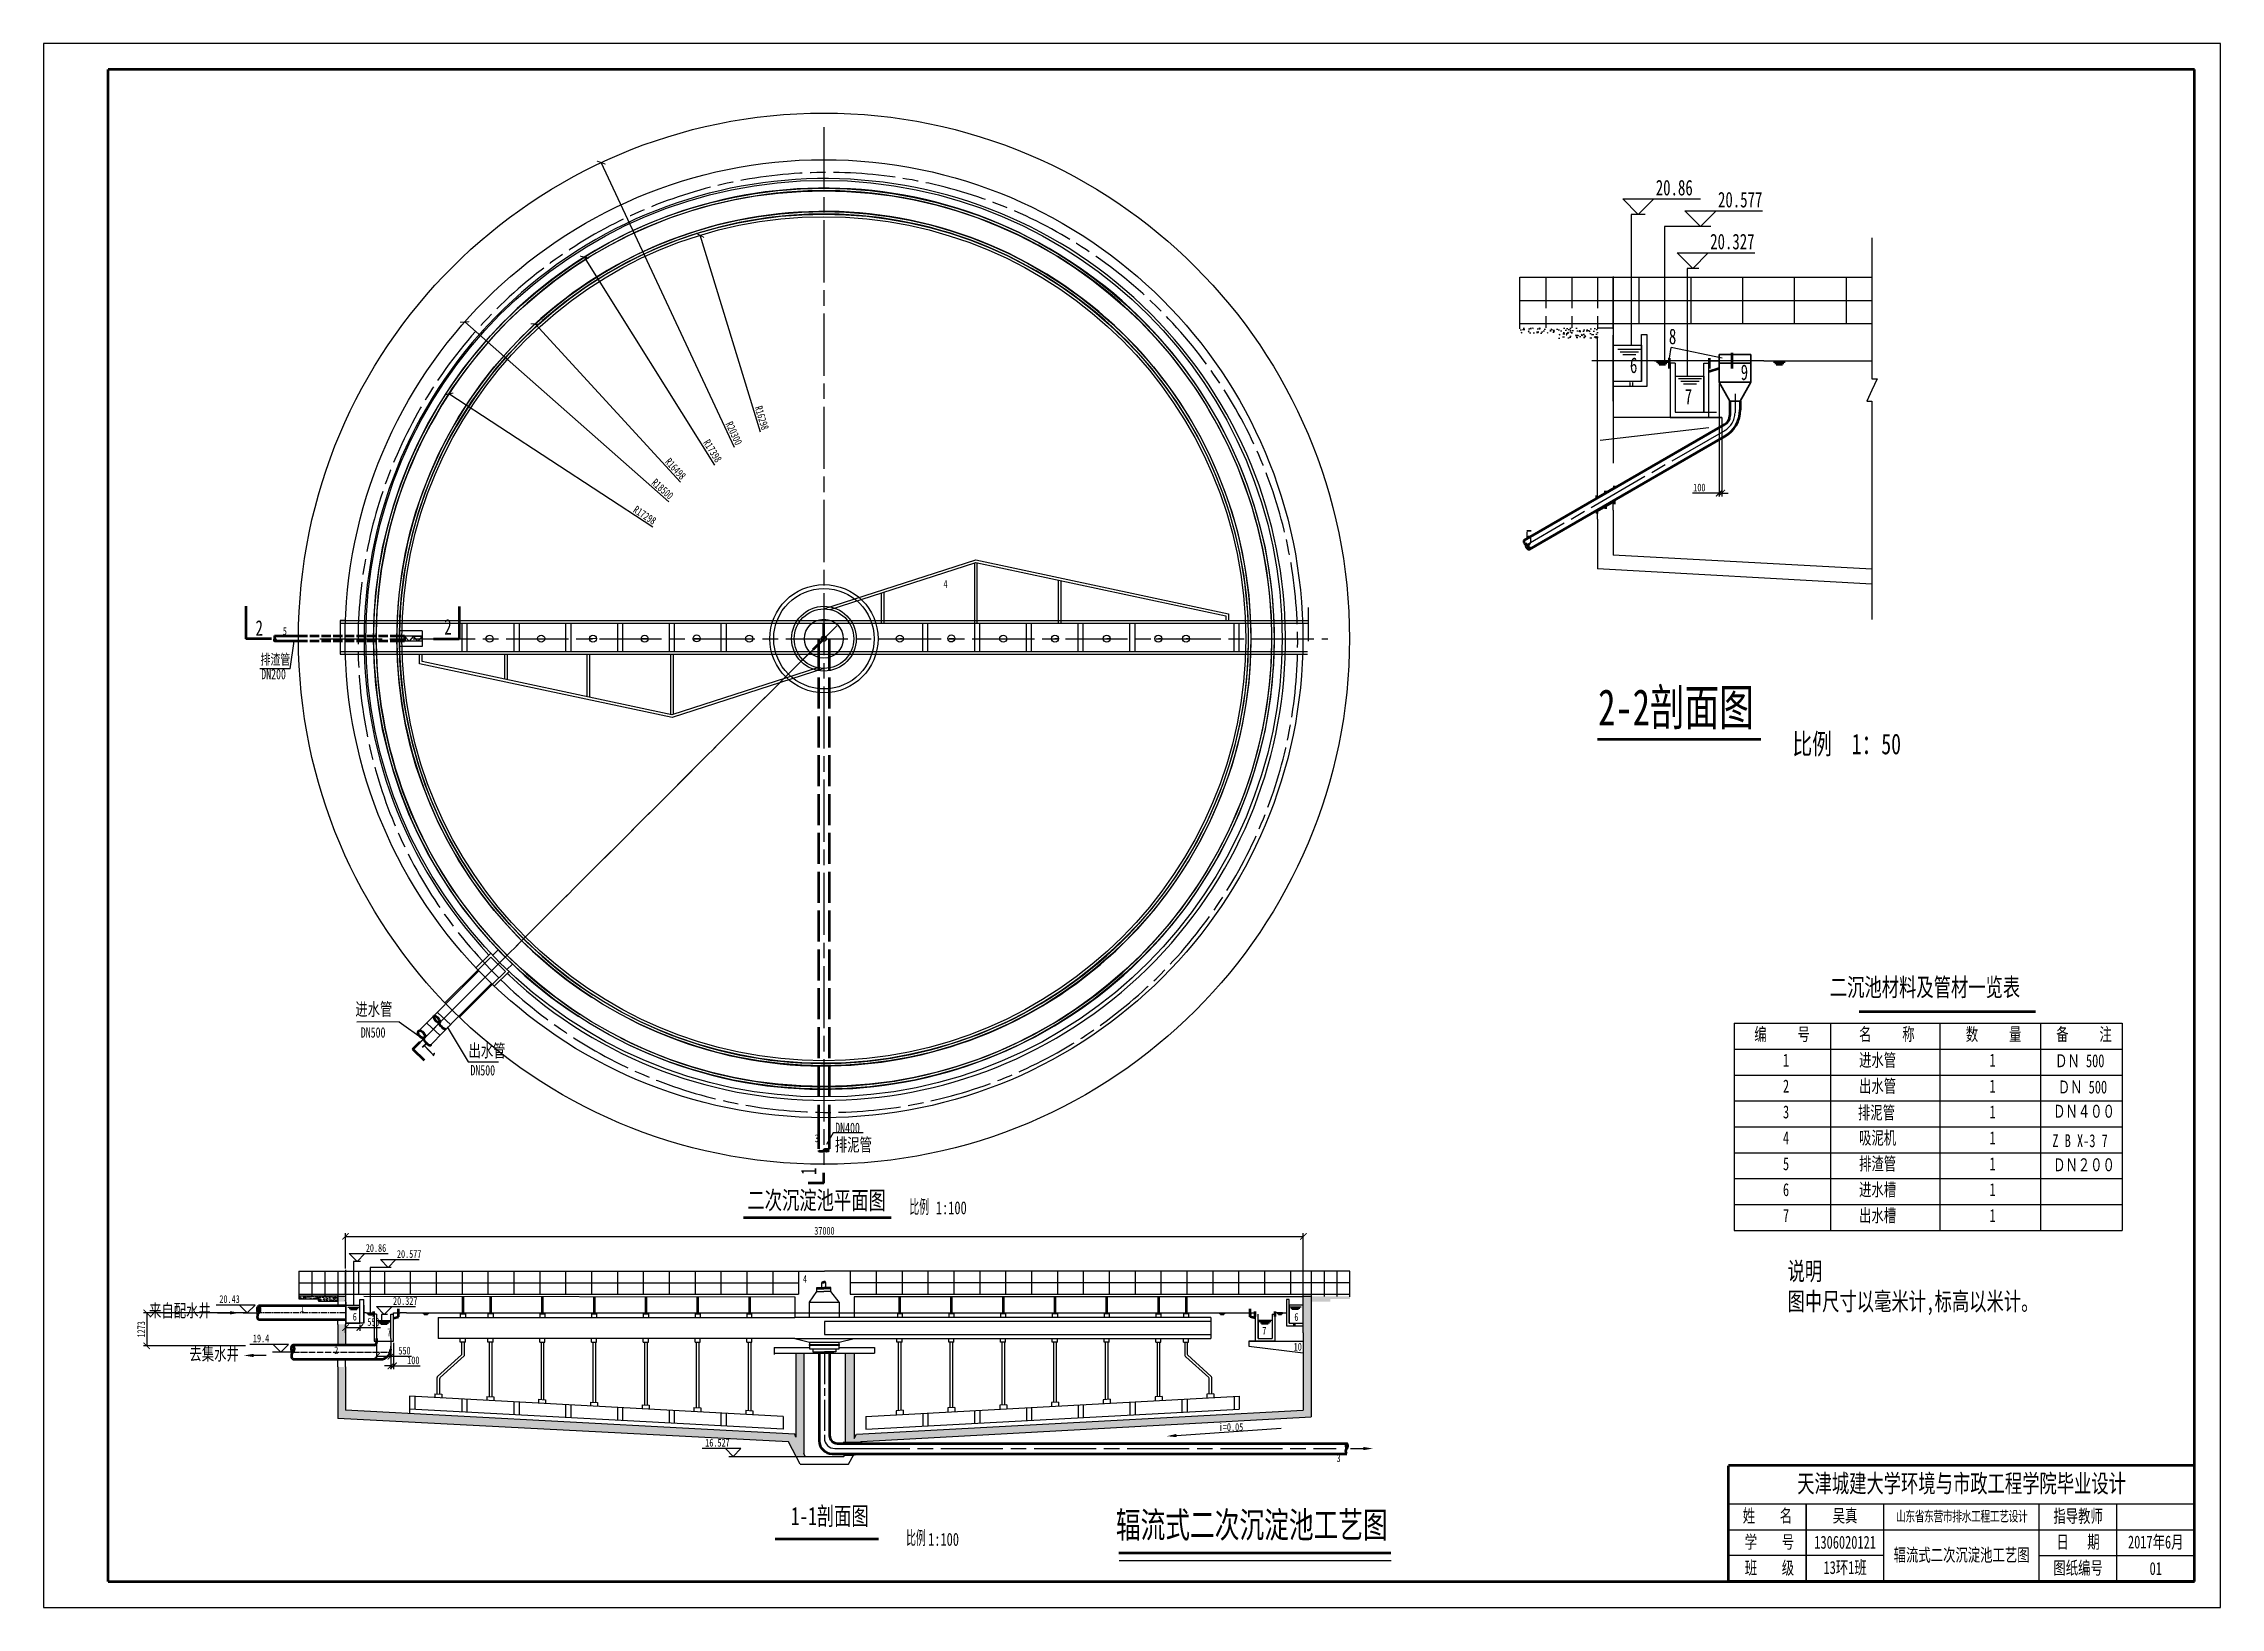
# Model space of a CAD drawing. Header units: millimetres. Extents: x -1157 to 5248, y -43968 to 1732.
# Drawn here: x 4407 to 5248, y 1030 to 1634 of the extents above; entities that cross this region are included whole.
import ezdxf
from ezdxf.enums import TextEntityAlignment as Align

# ---------------------------------------------------------------- set-up
doc = ezdxf.new("R2010")
doc.units = ezdxf.units.MM
for name, pattern in [('ACAD_ISO02W100', [15, 12, -3]), ('ACAD_ISO04W100', [30, 24, -3, 0, -3]), ('ACAD_ISO08W100', [36, 24, -3, 6, -3])]:
    doc.linetypes.add(name, pattern=pattern)
for name, color, linetype in [('33333', 7, 'Continuous'), ('guani', 7, 'Continuous'), ('ZI', 7, 'Continuous'), ('中心线', 7, 'ACAD_ISO08W100'), ('吸泥机', 172, 'Continuous'), ('字', 7, 'Continuous'), ('文字', 7, 'Continuous'), ('标注', 230, 'Continuous')]:
    doc.layers.add(name, color=color, linetype=linetype)
for name, color, linetype, lineweight in [('guan', 7, 'Continuous', 53), ('图层1', 7, 'Continuous', 53), ('污泥管线', 4, 'ACAD_ISO08W100', 30), ('浮渣挡板', 200, 'Continuous', 50), ('管道', 2, 'Continuous', 50), ('设备', 7, 'Continuous', 25)]:
    doc.layers.add(name, color=color, linetype=linetype, lineweight=lineweight)
doc.styles.add('1', font='simfang.ttf', dxfattribs={"width": 0.7})
doc.styles.add('2', font='', dxfattribs={"width": 0.7, "height": 500})
doc.styles.add('3', font='simfang.ttf', dxfattribs={"width": 0.7, "height": 3})
doc.styles.add('4', font='simfang.ttf', dxfattribs={"width": 0.7, "height": 4})
doc.styles.add('5', font='simfang.ttf', dxfattribs={"width": 0.7, "height": 5})
doc.styles.add('6', font='simfang.ttf', dxfattribs={"width": 0.7, "height": 6})
doc.styles.add('7', font='simfang.ttf', dxfattribs={"width": 0.7, "height": 7})
doc.styles.get("Standard").update_dxf_attribs({"font": 'txt', "bigfont": 'gbcbig.shx'})
doc.styles.add('长仿宋体', font='simfang.ttf', dxfattribs={"width": 0.7})
doc.styles.get('2').set_extended_font_data('FangSong_GB2312')
doc.dimstyles.new('nn ISO-25', dxfattribs={"dimtxt": 3, "dimasz": 2.5, "dimexe": 1.25, "dimexo": 0.625, "dimtad": 1, "dimdec": 0, "dimlfac": 100, "dimtxsty": '3', "dimblk": 'ARCHTICK', "dimcen": 2.5, "dimadec": 0, "dimazin": 0, "dimtfac": 1, "dimtdec": 0, "dimtmove": 0, "dimatfit": 3, "dimfxl": 1, "dimarcsym": 0})
pattern_1 = [(50, (4419.571, 1038.6524), (1.8218467, -0.159391), [0.1905, -2.0955]), (355, (4419.571, 1038.6524), (-0.352428, 1.9105664), [0.1524, -1.6764]), (100.451, (4419.7229, 1038.6392), (1.469425, 1.751167), [0.1619, -1.7809]), (46.1842, (4419.571, 1039.1604), (2.71079, -0.420423), [0.28575, -3.14325]), (96.6356, (4419.797, 1039.1254), (2.374042, 2.474256), [0.24285, -2.67135]), (351.184, (4419.571, 1039.1604), (2.374046, 2.474251), [0.2286, -2.5146]), (21, (4419.825, 1039.0334), (1.516149, -1.022655), [0.1905, -2.0955]), (326, (4419.825, 1039.0334), (0.61802, 1.84188), [0.1524, -1.6764]), (71.4514, (4419.9514, 1038.9482), (2.134165, 0.8192286), [0.1619, -1.7809]), (37.5, (4419.57105, 1038.65245), (0.030886, 0.8455504), [0, -1.65608, 0, -1.7018, 0, -1.68275]), (7.5, (4419.57105, 1038.65245), (0.6681966, 1.0018057), [0, -0.97028, 0, -1.61798, 0, -0.64135]), (327.5, (4419.0046, 1038.65245), (1.35590595, -0.0572874), [0, -0.635, 0, -1.9812, 0, -2.6289]), (317.5, (4418.7506, 1038.6524), (1.4812918, 0.254265), [0, -0.8255, 0, -1.31572, 0, -1.8669])]

msp = doc.modelspace()

# ---------------------------------------------------------------- texts
at = {"style": '4', "width": 0.7}
for s, p in [('DN200', (4491.40998, 1388.62122)), ('DN500', (4529.86688, 1250.22154)), ('DN500', (4572.22463, 1235.61747)), ('DN400', (4713.14902, 1213.37929))]:
    msp.add_text(s, height=4, dxfattribs=at).set_placement(p)
at = {"style": '5', "width": 0.7}
for s, p in [(' 1:100', (4756.80355, 1182.00658)), ('1:100', (4754.99409, 1053.95116))]:
    msp.add_text(s, height=5, dxfattribs=at).set_placement(p, align=Align.CENTER)
at = {"attachment_point": 1}
for s, insert, char_height, width, style in [('{\\fFangSong_GB2312|b0|i0|c134|p49;2-2剖面图}', (5007.88656, 1384.79155), 14, 91.4837191, '7'), ('\\pt1.75e+004;说明\\P图中尺寸以毫米计,标高以米计。', (5081.06304, 1163.52229), 7, 176.5098039, '3'), ('{\\fFangSong_GB2312|b0|i0|c134|p49;1-1剖面图}', (4696.02269, 1068.95069), 7, 45.7418596, '7')]:
    msp.add_mtext(s, dxfattribs=dict(at, insert=insert, char_height=char_height, width=width, style=style))
at = {"ltscale": 0.1, "insert": (5082.92962, 1363.20242), "char_height": 8, "width": 60.7216181, "attachment_point": 4, "style": '2'}
msp.add_mtext('比例  1：50', dxfattribs=at)
at = {"lineweight": -3, "attachment_point": 1}
for s, insert, char_height, width in [('{\\fFangSong_GB2312|b0|i0|c134|p49;\\W0.7;二次沉淀池平面图}', (4679.21816, 1190.92037), 7, 63.6074683), ('{\\W0.7;比例}', (4741.795, 1187.65574), 6, 8.1675899), ('{\\W0.7;比例}', (4740.55566, 1059.81801), 6, 8.1675899)]:
    msp.add_mtext(s, dxfattribs=dict(at, insert=insert, char_height=char_height, width=width))
at = {"layer": 'guan', "char_height": 6, "attachment_point": 3, "style": '6'}
for insert, width in [((4492.03275, 1411.41168), 27.0623578), ((4564.96435, 1411.83014), 22.0623578)]:
    msp.add_mtext('2', dxfattribs=dict(at, insert=insert, width=width))
at = {"layer": 'guan', "char_height": 6, "style": '6'}
for insert, width, attachment_point, rotation in [((4557.32091, 1242.12375), 29.5839419, 3, 223.4610515), ((4699.87583, 1197.2121), 27.0623578, 1, 90)]:
    msp.add_mtext('1', dxfattribs=dict(at, insert=insert, width=width, attachment_point=attachment_point, rotation=rotation))
at = {"layer": 'ZI', "insert": (5070.71501, 1273.20375), "char_height": 6, "width": 131.6089306, "attachment_point": 1, "style": '6'}
msp.add_mtext('       {\\fFangSong_GB2312|b0|i0|c134|p49;\\H1.167x;  二沉池材料及管材一览表}', dxfattribs=at)
at = {"layer": '字', "ltscale": 100}
for s, insert, char_height, width, attachment_point, style in [('    8', (5038.06826, 1524.03857), 6, 161.8060606, 3, '3'), ('    6', (5023.01558, 1512.88995), 6, 161.8060606, 3, '3'), ('    9', (5065.81568, 1510.18829), 6, 161.8060606, 3, '3'), ('    7', (5044.19281, 1500.78165), 6, 161.8060606, 3, '3'), ('    5', (4982.4823, 1446.38959), 6, 161.8060606, 3, '3'), ('    4', (4748.67993, 1426.92818), 3, 80.9030303, 1, '3'), ('    5', (4493.44556, 1408.73143), 3, 80.9030303, 1, '3'), ('排渣管', (4491.14876, 1398.30634), 4, 80.9030303, 1, '4'), ('{\\fFangSong_GB2312|b0|i0|c134|p49;进水管}', (4527.7295, 1263.69828), 5, 80.9030303, 1, '4'), ('编     号', (5068.2054, 1254.01832), 5, 80.9030303, 1, '5'), ('名     称', (5108.68516, 1254.01832), 5, 80.9030303, 1, '5'), ('数     量', (5149.93054, 1254.01832), 5, 80.9030303, 1, '1'), ('备     注     ', (5184.8432, 1254.01832), 5, 80.9030303, 1, '1'), ('{\\fFangSong_GB2312|b0|i0|c134|p49;出水管}', (4571.45932, 1247.69306), 5, 80.9030303, 1, '4'), ('进水管', (5108.68516, 1244.01832), 5, 80.9030303, 1, '5'), ('    1', (5069.75796, 1244.01832), 5, 80.9030303, 1, '5'), ('    1', (5149.57729, 1244.01832), 5, 80.9030303, 1, '5'), ('{\\fArial|b0|i0|c0|p32; }ＤＮ{\\fFangSong_GB2312|b0|i0|c134|p49; 500}     ', (5183.04325, 1243.78807), 5, 34.0459264, 1, '5'), ('    2', (5069.75796, 1234.01832), 5, 80.9030303, 1, '5'), ('出水管', (5108.68516, 1234.01832), 5, 80.9030303, 1, '5'), ('    1', (5149.57729, 1234.01832), 5, 80.9030303, 1, '5'), ('ＤＮ 500     ', (5185.44184, 1233.64686), 5, 35.860017, 1, '5'), ('    3', (5069.75796, 1224.01832), 5, 80.9030303, 1, '5'), ('排泥管', (5108.23584, 1223.75109), 5, 80.9030303, 1, '5'), ('    1', (5149.57729, 1224.01832), 5, 80.9030303, 1, '5'), (' {\\fFangSong_GB2312|b0|i0|c134|p49;ＤＮ４００}     ', (5181.25176, 1224.27103), 5, 35.8374196, 1, '5'), ('3', (4705.23113, 1209.80357), 3, 80.9030303, 7, '3'), ('{\\fFangSong_GB2312|b0|i0|c134|p49;排泥管}', (4712.99916, 1205.81036), 5, 80.9030303, 7, '4'), ('    4', (5069.75796, 1214.01832), 5, 80.9030303, 1, '5'), ('吸泥机', (5108.68516, 1214.01832), 5, 80.9030303, 1, '5'), ('    1', (5149.57729, 1214.01832), 5, 80.9030303, 1, '5'), (' Z B X-3 7    ', (5180.95995, 1212.91595), 5, 35.8374196, 1, '5'), ('    5', (5069.75796, 1204.01832), 5, 80.9030303, 1, '5'), ('排渣管', (5108.68516, 1204.01832), 5, 80.9030303, 1, '5'), ('    1', (5149.57729, 1204.01832), 5, 80.9030303, 1, '5'), (' {\\fFangSong_GB2312|b0|i0|c134|p49;ＤＮ２００}     ', (5181.25176, 1203.60595), 5, 38.3266821, 1, '5'), ('进水槽', (5108.68516, 1194.01832), 5, 80.9030303, 1, '5'), ('    6', (5069.75796, 1194.01832), 5, 80.9030303, 1, '5'), ('    1', (5149.57729, 1194.01832), 5, 80.9030303, 1, '5'), ('    7', (5069.75796, 1184.01832), 5, 80.9030303, 1, '5'), ('出水槽', (5108.68516, 1184.01832), 5, 80.9030303, 1, '5'), ('    1', (5149.57729, 1184.01832), 5, 80.9030303, 1, '5'), ('    4', (4694.41788, 1158.55789), 3, 80.9030303, 1, '3'), ('    1', (4500.10946, 1147.20976), 3, 80.9030303, 1, '3'), ('    6', (4520.46416, 1143.945), 3, 80.9030303, 1, '3'), ('    6', (4884.22769, 1143.84796), 3, 80.9030303, 1, '3'), ('    7', (4533.74414, 1137.89254), 3, 80.9030303, 1, '3'), ('    7', (4871.83601, 1138.51057), 3, 80.9030303, 1, '3'), ('    2', (4513.31332, 1130.9717), 3, 80.9030303, 1, '3'), ('    10', (4883.97039, 1132.31339), 3, 80.9030303, 1, '3'), ('    3', (4900.51996, 1089.32515), 3, 80.9030303, 1, '3')]:
    msp.add_mtext(s, dxfattribs=dict(at, insert=insert, char_height=char_height, width=width, attachment_point=attachment_point, style=style))
at = {"layer": '文字', "attachment_point": 5, "style": '长仿宋体'}
for s, insert, char_height, width in [('天津城建大学环境与市政工程学院毕业设计', (5148.29514, 1077.64257), 7, 180), ('姓    名', (5073.28856, 1065.29117), 5, 30), ('吴真', (5103.28856, 1065.29117), 5, 30), ('指导教师', (5193.29514, 1065.14257), 5, 30), ('{\\T0.95;山东省东营市排水工程工艺设计}', (5148.29514, 1065.14257), 4, 60), ('学    号', (5074.04653, 1055.17337), 5, 30), ('1306020121', (5103.28856, 1055.29117), 5, 30), ('辐流式二次沉淀池工艺图', (5148.29514, 1050.14257), 5, 60), ('日   期', (5193.29514, 1055.14257), 5, 30), ('2017年6月', (5223.29514, 1055.14257), 5, 30), ('班    级', (5074.04653, 1045.16943), 5, 30), ('13环1班', (5103.28856, 1045.29117), 5, 30), ('图纸编号', (5193.29514, 1045.14257), 5, 30), ('01', (5223.29514, 1045.14257), 5, 30)]:
    msp.add_mtext(s, dxfattribs=dict(at, insert=insert, char_height=char_height, width=width))
at = {"layer": '标注', "attachment_point": 1, "style": '3'}
for s, insert, char_height, width in [('20.86', (5030.14333, 1581.50179), 6, 171.1111111), ('20.577', (5054.17828, 1576.86144), 6, 171.1111111), ('20.327', (5051.1642, 1560.67217), 6, 171.1111111), ('20.86', (4531.80525, 1170.48281), 3, 85.5555556), ('20.577', (4543.82272, 1168.16263), 3, 85.5555556), ('20.43', (4475.23307, 1150.73386), 3, 85.5555556), ('20.327', (4542.31568, 1150.00015), 3, 85.5555556), ('19.4', (4488.18399, 1135.55207), 3, 85.5555556), ('16.527', (4662.93206, 1095.28189), 3, 85.5555556)]:
    msp.add_mtext(s, dxfattribs=dict(at, insert=insert, char_height=char_height, width=width))
at = {"layer": '污泥管线', "insert": (4821.56103, 1067.05756), "char_height": 10, "width": 169.9920641, "attachment_point": 1}
msp.add_mtext('{\\fFangSong_GB2312|b0|i0|c134|p49;\\W0.7;\\C0;辐流式二次沉淀池工艺图}', dxfattribs=at)
at = {"layer": '设备', "style": '3', "width": 0.7}
msp.add_text('i=0.05', height=3, dxfattribs=at).set_placement((4861.32329, 1098.3224))
at = {"layer": '设备', "linetype": 'ACAD_ISO04W100', "char_height": 5, "attachment_point": 1, "style": '4'}
for s, insert, width in [('{\\fFangSong_GB2312|b0|i0|c134|p49;来自配水井}', (4448.04586, 1147.29003), 25.506505), ('{\\fFangSong_GB2312|b0|i0|c134|p49;去集水井}', (4463.65529, 1130.62894), 36.2973144)]:
    msp.add_mtext(s, dxfattribs=dict(at, insert=insert, width=width))

# ---------------------------------------------------------------- blocks, each defined once
blk = doc.blocks.new('11')
for p, q in [((45917, 38225), (47417, 38225)), ((46217, 37925), (45917, 38225)), ((46217, 37925), (46517, 38225))]:
    blk.add_line(p, q)
blk = doc.blocks.new('_ArchTick')
at = {"color": 0, "linetype": 'ByBlock', "const_width": 0.15}
blk.add_lwpolyline([(-0.5, -0.5), (0.5, 0.5)], dxfattribs=at)
blk = doc.blocks.new('*D41')
at = {"layer": 'Defpoints', "color": 0, "ltscale": 0.1, "transparency": 16777216}
for p in [(4893.98, 1173.45), (4523.98, 1160.47), (4893.98, 1150.28)]:
    blk.add_point(p, dxfattribs=at)
at = {"layer": '标注', "color": 0, "lineweight": -2, "ltscale": 0.1, "transparency": 16777216}
for p, q in [((4523.98, 1161.1), (4523.98, 1174.7)), ((4523.98, 1173.45), (4893.98, 1173.45)), ((4893.98, 1150.91), (4893.98, 1174.7))]:
    blk.add_line(p, q, dxfattribs=at)
at = {"layer": '标注', "color": 0, "lineweight": -2, "ltscale": 0.1, "transparency": 16777216, "xscale": 2.5, "yscale": 2.5, "zscale": 2.5, "rotation": 180}
blk.add_blockref('_ArchTick', (4523.98, 1173.45), dxfattribs=at)
at = {"layer": '标注', "color": 0, "lineweight": -2, "ltscale": 0.1, "transparency": 16777216, "xscale": 2.5, "yscale": 2.5, "zscale": 2.5}
blk.add_blockref('_ArchTick', (4893.98, 1173.45), dxfattribs=at)
at = {"layer": '标注', "color": 0, "lineweight": -3, "ltscale": 0.1, "transparency": 16777216, "insert": (4708.98, 1175.59), "char_height": 3, "attachment_point": 5, "style": '3'}
blk.add_mtext('37000', dxfattribs=at)
blk = doc.blocks.new('*D42')
at = {"layer": 'Defpoints', "color": 0, "ltscale": 0.1, "transparency": 16777216}
for p in [(5054.66, 1503.39), (5055.66, 1489.74), (5054.66, 1460.52)]:
    blk.add_point(p, dxfattribs=at)
at = {"layer": '标注', "color": 0, "lineweight": -2, "ltscale": 0.1, "transparency": 16777216}
for p, q in [((5054.66, 1502.76), (5054.66, 1459.27)), ((5055.66, 1489.12), (5055.66, 1459.27)), ((5054.66, 1460.52), (5044.3, 1460.52)), ((5055.66, 1460.52), (5054.66, 1460.52)), ((5055.66, 1460.52), (5058.16, 1460.52))]:
    blk.add_line(p, q, dxfattribs=at)
at = {"layer": '标注', "color": 0, "lineweight": -2, "ltscale": 0.1, "transparency": 16777216, "xscale": 2.5, "yscale": 2.5, "zscale": 2.5}
blk.add_blockref('_ArchTick', (5054.66, 1460.52), dxfattribs=at)
at = {"layer": '标注', "color": 0, "lineweight": -2, "ltscale": 0.1, "transparency": 16777216, "xscale": 2.5, "yscale": 2.5, "zscale": 2.5, "rotation": 180}
blk.add_blockref('_ArchTick', (5055.66, 1460.52), dxfattribs=at)
at = {"layer": '标注', "color": 0, "lineweight": -3, "ltscale": 0.1, "transparency": 16777216, "insert": (5046.98, 1462.66), "char_height": 3, "attachment_point": 5, "style": '3'}
blk.add_mtext('100', dxfattribs=at)
blk = doc.blocks.new('*D43')
at = {"color": 0, "lineweight": -2, "ltscale": 0.1, "transparency": 16777216}
blk.add_line((4648.87, 1457.1), (4570, 1526.62), dxfattribs=at)
at = {"layer": 'Defpoints', "color": 0, "ltscale": 0.1, "transparency": 16777216}
for p in [(4570, 1526.62), (4708.79, 1404.29)]:
    blk.add_point(p, dxfattribs=at)
at = {"color": 0, "lineweight": -2, "ltscale": 0.1, "transparency": 16777216, "xscale": 2.5, "yscale": 2.5, "zscale": 2.5, "rotation": 138.606827029683}
blk.add_blockref('_ArchTick', (4570, 1526.62), dxfattribs=at)
at = {"color": 0, "ltscale": 0.1, "transparency": 16777216, "insert": (4646.46, 1462.09), "char_height": 3, "attachment_point": 5, "rotation": 318.60683, "style": '3'}
blk.add_mtext('R18500', dxfattribs=at)
blk = doc.blocks.new('*D44')
at = {"color": 0, "lineweight": -2, "ltscale": 0.1, "transparency": 16777216}
blk.add_line((4684.25, 1484.09), (4660.91, 1560.09), dxfattribs=at)
at = {"layer": 'Defpoints', "color": 0, "ltscale": 0.1, "transparency": 16777216}
for p in [(4660.91, 1560.09), (4708.74, 1404.29)]:
    blk.add_point(p, dxfattribs=at)
at = {"color": 0, "lineweight": -2, "ltscale": 0.1, "transparency": 16777216, "xscale": 2.5, "yscale": 2.5, "zscale": 2.5, "rotation": 107.0672174636515}
blk.add_blockref('_ArchTick', (4660.91, 1560.09), dxfattribs=at)
at = {"color": 0, "ltscale": 0.1, "transparency": 16777216, "insert": (4684.8, 1489.58), "char_height": 3, "attachment_point": 5, "rotation": 287.06722, "style": '3'}
blk.add_mtext('R16298', dxfattribs=at)
blk = doc.blocks.new('*D45')
at = {"color": 0, "lineweight": -2, "ltscale": 0.1, "transparency": 16777216}
blk.add_line((4674.25, 1478.12), (4622.76, 1588.16), dxfattribs=at)
at = {"layer": 'Defpoints', "color": 0, "ltscale": 0.1, "transparency": 16777216}
for p in [(4622.76, 1588.16), (4708.79, 1404.29)]:
    blk.add_point(p, dxfattribs=at)
at = {"color": 0, "lineweight": -2, "ltscale": 0.1, "transparency": 16777216, "xscale": 2.5, "yscale": 2.5, "zscale": 2.5, "rotation": 115.0745111603698}
blk.add_blockref('_ArchTick', (4622.76, 1588.16), dxfattribs=at)
at = {"color": 0, "ltscale": 0.1, "transparency": 16777216, "insert": (4674.02, 1483.65), "char_height": 3, "attachment_point": 5, "rotation": 295.07451, "style": '3'}
blk.add_mtext('R20300', dxfattribs=at)
blk = doc.blocks.new('*D46')
at = {"color": 0, "lineweight": -2, "ltscale": 0.1, "transparency": 16777216}
blk.add_line((4666.66, 1471.37), (4616.28, 1551.66), dxfattribs=at)
at = {"layer": 'Defpoints', "color": 0, "ltscale": 0.1, "transparency": 16777216}
for p in [(4616.28, 1551.66), (4708.74, 1404.29)]:
    blk.add_point(p, dxfattribs=at)
at = {"color": 0, "lineweight": -2, "ltscale": 0.1, "transparency": 16777216, "xscale": 2.5, "yscale": 2.5, "zscale": 2.5, "rotation": 122.1061170866736}
blk.add_blockref('_ArchTick', (4616.28, 1551.66), dxfattribs=at)
at = {"color": 0, "ltscale": 0.1, "transparency": 16777216, "insert": (4665.76, 1476.82), "char_height": 3, "attachment_point": 5, "rotation": 302.10612, "style": '3'}
blk.add_mtext('R17398', dxfattribs=at)
blk = doc.blocks.new('*D47')
at = {"color": 0, "lineweight": -2, "ltscale": 0.1, "transparency": 16777216}
blk.add_line((4653.31, 1464.71), (4597.21, 1525.85), dxfattribs=at)
at = {"layer": 'Defpoints', "color": 0, "ltscale": 0.1, "transparency": 16777216}
for p in [(4597.21, 1525.85), (4708.74, 1404.29)]:
    blk.add_point(p, dxfattribs=at)
at = {"color": 0, "lineweight": -2, "ltscale": 0.1, "transparency": 16777216, "xscale": 2.5, "yscale": 2.5, "zscale": 2.5, "rotation": 132.5352078936588}
blk.add_blockref('_ArchTick', (4597.21, 1525.85), dxfattribs=at)
at = {"color": 0, "ltscale": 0.1, "transparency": 16777216, "insert": (4651.45, 1469.91), "char_height": 3, "attachment_point": 5, "rotation": 312.53521, "style": '3'}
blk.add_mtext('R16498', dxfattribs=at)
blk = doc.blocks.new('*D48')
at = {"color": 0, "lineweight": -2, "ltscale": 0.1, "transparency": 16777216}
blk.add_line((4642.65, 1447.41), (4563.87, 1498.81), dxfattribs=at)
at = {"layer": 'Defpoints', "color": 0, "ltscale": 0.1, "transparency": 16777216}
for p in [(4563.87, 1498.81), (4708.74, 1404.29)]:
    blk.add_point(p, dxfattribs=at)
at = {"color": 0, "lineweight": -2, "ltscale": 0.1, "transparency": 16777216, "xscale": 2.5, "yscale": 2.5, "zscale": 2.5, "rotation": 146.8784304660252}
blk.add_blockref('_ArchTick', (4563.87, 1498.81), dxfattribs=at)
at = {"color": 0, "ltscale": 0.1, "transparency": 16777216, "insert": (4639.56, 1451.99), "char_height": 3, "attachment_point": 5, "rotation": 326.87843, "style": '3'}
blk.add_mtext('R17298', dxfattribs=at)
blk = doc.blocks.new('*D40')
at = {"color": 0, "lineweight": -2, "ltscale": 0.1, "transparency": 16777216}
for p, q in [((4485.38, 1143.94), (4445.91, 1143.94)), ((4447.16, 1143.94), (4447.16, 1131.21)), ((4485.38, 1131.21), (4445.91, 1131.21))]:
    blk.add_line(p, q, dxfattribs=at)
at = {"layer": 'Defpoints', "color": 0, "ltscale": 0.1, "transparency": 16777216}
for p in [(4486.01, 1143.94), (4447.16, 1131.21), (4486.01, 1131.21)]:
    blk.add_point(p, dxfattribs=at)
at = {"color": 0, "lineweight": -2, "ltscale": 0.1, "transparency": 16777216, "xscale": 2.5, "yscale": 2.5, "zscale": 2.5}
for p, rotation in [((4447.16, 1143.94), 90), ((4447.16, 1131.21), 270)]:
    blk.add_blockref('_ArchTick', p, dxfattribs=dict(at, rotation=rotation))
at = {"color": 0, "ltscale": 0.1, "transparency": 16777216, "insert": (4445.02, 1137.57), "char_height": 3, "attachment_point": 5, "rotation": 90, "style": '3'}
blk.add_mtext('1273', dxfattribs=at)
blk = doc.blocks.new('*D49')
at = {"color": 0, "lineweight": -2, "ltscale": 0.1, "transparency": 16777216}
for p, q in [((4535.98, 1132.37), (4535.98, 1125.94)), ((4535.98, 1127.19), (4541.48, 1127.19)), ((4541.48, 1132.37), (4541.48, 1125.94)), ((4541.48, 1127.19), (4549.5, 1127.19))]:
    blk.add_line(p, q, dxfattribs=at)
at = {"layer": 'Defpoints', "color": 0, "ltscale": 0.1, "transparency": 16777216}
for p in [(4535.98, 1132.99), (4541.48, 1132.99), (4541.48, 1127.19)]:
    blk.add_point(p, dxfattribs=at)
at = {"color": 0, "lineweight": -2, "ltscale": 0.1, "transparency": 16777216, "xscale": 2.5, "yscale": 2.5, "zscale": 2.5, "rotation": 180}
blk.add_blockref('_ArchTick', (4535.98, 1127.19), dxfattribs=at)
at = {"color": 0, "lineweight": -2, "ltscale": 0.1, "transparency": 16777216, "xscale": 2.5, "yscale": 2.5, "zscale": 2.5}
blk.add_blockref('_ArchTick', (4541.48, 1127.19), dxfattribs=at)
at = {"color": 0, "ltscale": 0.1, "transparency": 16777216, "insert": (4546.74, 1129.33), "char_height": 3, "attachment_point": 5, "style": '3'}
blk.add_mtext('550', dxfattribs=at)
blk = doc.blocks.new('*D50')
at = {"color": 0, "lineweight": -2, "ltscale": 0.1, "transparency": 16777216}
for p, q in [((4541.48, 1132.37), (4541.48, 1122.2)), ((4542.48, 1132.37), (4542.48, 1122.2)), ((4541.48, 1123.45), (4538.98, 1123.45)), ((4541.48, 1123.45), (4542.48, 1123.45)), ((4542.48, 1123.45), (4552.83, 1123.45))]:
    blk.add_line(p, q, dxfattribs=at)
at = {"layer": 'Defpoints', "color": 0, "ltscale": 0.1, "transparency": 16777216}
for p in [(4541.48, 1132.99), (4542.48, 1132.99), (4542.48, 1123.45)]:
    blk.add_point(p, dxfattribs=at)
at = {"color": 0, "lineweight": -2, "ltscale": 0.1, "transparency": 16777216, "xscale": 2.5, "yscale": 2.5, "zscale": 2.5}
blk.add_blockref('_ArchTick', (4541.48, 1123.45), dxfattribs=at)
at = {"color": 0, "lineweight": -2, "ltscale": 0.1, "transparency": 16777216, "xscale": 2.5, "yscale": 2.5, "zscale": 2.5, "rotation": 180}
blk.add_blockref('_ArchTick', (4542.48, 1123.45), dxfattribs=at)
at = {"color": 0, "ltscale": 0.1, "transparency": 16777216, "insert": (4550.16, 1125.59), "char_height": 3, "attachment_point": 5, "style": '3'}
blk.add_mtext('100', dxfattribs=at)
blk = doc.blocks.new('*D51')
at = {"color": 0, "lineweight": -2, "ltscale": 0.1, "transparency": 16777216}
for p, q in [((4523.98, 1139.32), (4523.98, 1137)), ((4523.98, 1138.25), (4529.48, 1138.25)), ((4529.48, 1139.32), (4529.48, 1137)), ((4529.48, 1138.25), (4537.5, 1138.25))]:
    blk.add_line(p, q, dxfattribs=at)
at = {"layer": 'Defpoints', "color": 0, "ltscale": 0.1, "transparency": 16777216}
for p in [(4523.98, 1139.94), (4529.48, 1139.94), (4529.48, 1138.25)]:
    blk.add_point(p, dxfattribs=at)
at = {"color": 0, "lineweight": -2, "ltscale": 0.1, "transparency": 16777216, "xscale": 2.5, "yscale": 2.5, "zscale": 2.5, "rotation": 180}
blk.add_blockref('_ArchTick', (4523.98, 1138.25), dxfattribs=at)
at = {"color": 0, "lineweight": -2, "ltscale": 0.1, "transparency": 16777216, "xscale": 2.5, "yscale": 2.5, "zscale": 2.5}
blk.add_blockref('_ArchTick', (4529.48, 1138.25), dxfattribs=at)
at = {"color": 0, "ltscale": 0.1, "transparency": 16777216, "insert": (4534.74, 1140.39), "char_height": 3, "attachment_point": 5, "style": '3'}
blk.add_mtext('550', dxfattribs=at)

# ---------------------------------------------------------------- dimensions: what is measured, and where the dimension line sits
at = {"ltscale": 0.1}
for center, mpoint, picture, middle in [((4708.78891, 1404.28941), (4622.75822, 1588.15817), '*D45', (4672.08099, 1482.74327)), ((4708.74402, 1404.28941), (4660.91177, 1560.08771), '*D44', (4682.75024, 1488.95585)), ((4708.74402, 1404.28941), (4616.27792, 1551.65806), '*D46', (4663.94915, 1475.68162)), ((4708.78891, 1404.28941), (4570.00379, 1526.61557), '*D43', (4645.03988, 1460.47825)), ((4708.74402, 1404.28941), (4597.21343, 1525.85364), '*D47', (4649.86734, 1468.46282)), ((4708.74402, 1404.28941), (4563.87473, 1498.80625), '*D48', (4638.38494, 1450.19367))]:
    dim = msp.add_radius_dim(center=center, mpoint=mpoint, dimstyle='nn ISO-25', dxfattribs=at)
    dim.commit()
    dim.dimension.update_dxf_attribs({"geometry": picture, "text_midpoint": middle, "dimtype": 164})
dim = msp.add_linear_dim(base=(4447.15965, 1131.2069), p1=(4486.00879, 1143.94146), p2=(4486.00879, 1131.2069), angle=90, dimstyle='nn ISO-25', dxfattribs=at)
dim.commit()
dim.dimension.update_dxf_attribs({"geometry": '*D40', "text_midpoint": (4445.01751, 1137.57418)})
for base, p1, p2, picture, middle in [((4529.47843, 1138.25196), (4523.97843, 1139.94146), (4529.47843, 1139.94146), '*D51', (4534.73943, 1140.3941)), ((4541.47843, 1127.18745), (4535.97843, 1132.99212), (4541.47843, 1132.99212), '*D49', (4546.73943, 1129.32959)), ((4542.47843, 1123.45065), (4541.47843, 1132.99212), (4542.47843, 1132.99212), '*D50', (4550.15543, 1125.5928))]:
    dim = msp.add_linear_dim(base=base, p1=p1, p2=p2, dimstyle='nn ISO-25', dxfattribs=at)
    dim.commit()
    dim.dimension.update_dxf_attribs({"geometry": picture, "text_midpoint": middle})
at = {"layer": '标注', "lineweight": -3, "ltscale": 0.1}
dim = msp.add_linear_dim(base=(5054.65544, 1460.52263), p1=(5055.65544, 1489.74475), p2=(5054.65544, 1503.38527), dimstyle='nn ISO-25', dxfattribs=at)
dim.commit()
dim.dimension.update_dxf_attribs({"geometry": '*D42', "text_midpoint": (5046.97844, 1462.66477)})
dim = msp.add_linear_dim(base=(4893.97843, 1173.44857), p1=(4523.97843, 1160.47238), p2=(4893.97843, 1150.2847), text='37000', dimstyle='nn ISO-25', dxfattribs=at)
dim.commit()
dim.dimension.update_dxf_attribs({"geometry": '*D41', "text_midpoint": (4708.97843, 1175.59071)})

# ---------------------------------------------------------------- hatches: boundary and pattern name
at = {"lineweight": -3, "ltscale": 0.1}
h = msp.add_hatch(dxfattribs=at)
h.set_pattern_fill('AR-CONC', color=256, scale=0.02, style=0)
h.set_pattern_definition([(50, (3663.4303, 619.39), (3.6436934, -0.3187817), [0.381, -4.191]), (355, (3663.4303, 619.39), (-0.7048565, 3.821133), [0.3048, -3.3528]), (100.451, (3663.734, 619.3635), (2.93885, 3.502334), [0.3238, -3.5618]), (46.1842, (3663.4303, 620.406), (5.421581, -0.840847), [0.5715, -6.2865]), (96.6356, (3663.882, 620.336), (4.748085, 4.948511), [0.4857, -5.3427]), (351.184, (3663.4303, 620.406), (4.748092, 4.948502), [0.4572, -5.0292]), (21, (3663.9383, 620.152), (3.0322976, -2.0453104), [0.381, -4.191]), (326, (3663.9383, 620.152), (1.2360406, 3.683759), [0.3048, -3.3528]), (71.4514, (3664.191, 619.9816), (4.26833, 1.638457), [0.3238, -3.5618]), (37.5, (3663.4303, 619.3901), (0.0617721, 1.6911008), [0, -3.31216, 0, -3.4036, 0, -3.3655]), (7.5, (3663.4303, 619.39), (1.3363933, 2.0036115), [0, -1.94056, 0, -3.23596, 0, -1.2827]), (327.5, (3662.2975, 619.3901), (2.7118119, -0.1145749), [0, -1.27, 0, -3.9624, 0, -5.2578]), (317.5, (3661.7895, 619.39), (2.9625836, 0.5085298), [0, -1.651, 0, -2.63144, 0, -3.7338])])
h.paths.add_polyline_path([(5007.65544, 1524.3299), (4977.65544, 1524.3299), (4977.65544, 1522.3299), (4992.65544, 1522.3299), (4992.65544, 1520.3299), (5007.65544, 1520.3299)])
h = msp.add_hatch(dxfattribs=at)
h.set_pattern_fill('AR-CONC', color=256, scale=0.01, style=0)
h.set_pattern_definition(pattern_1)
h.paths.add_polyline_path([(4520.97843, 1148.37104), (4520.97843, 1150.37104), (4505.97843, 1150.37104), (4505.97843, 1149.37104), (4513.47843, 1149.37104), (4513.47843, 1148.37104)])
at = {"ltscale": 0.1}
h = msp.add_hatch(dxfattribs=at)
h.set_pattern_fill('AR-CONC', color=256, scale=0.01, style=0)
h.set_pattern_definition(pattern_1)
h.paths.add_polyline_path([(4523.97843, 1150.37104), (4520.97843, 1150.37104), (4520.97843, 1148.17845), (4523.97843, 1148.17845)])
h.paths.add_polyline_path([(4523.97843, 1136.16148), (4523.97843, 1139.45862), (4520.97843, 1139.45862), (4520.97843, 1132.06667), (4523.97843, 1132.06667)])
h.paths.add_polyline_path([(4523.97843, 1123.00928), (4520.97843, 1123.00928), (4520.97843, 1103.1796), (4695.07449, 1094.16593), (4698.0161, 1088.4895), (4701.47843, 1088.4895), (4700.97843, 1089.55708), (4700.97843, 1121.35148), (4700.97843, 1128.33675), (4697.97843, 1128.33675), (4697.97843, 1095.96256), (4697.47843, 1097.03014), (4523.98363, 1106.38974)])
h = msp.add_hatch(dxfattribs=at)
h.set_pattern_fill('AR-CONC', color=256, scale=0.01, style=0)
h.set_pattern_definition(pattern_1)
h.paths.add_polyline_path([(4896.97843, 1103.74635), (4896.97843, 1110.13515), (4896.97843, 1126.16148), (4896.97843, 1150.2847), (4893.97843, 1150.2847), (4893.97843, 1150.0747), (4893.97843, 1136.16148), (4893.97843, 1106.39002), (4721.41591, 1097.08071), (4720.47843, 1095.4495), (4720.47843, 1128.33675), (4716.97843, 1128.33675), (4716.97843, 1126.56148), (4716.97843, 1121.35148), (4716.97843, 1094.41902), (4716.97843, 1093.72254), (4718.91122, 1093.72254), (4722.94608, 1093.72254), (4723.20347, 1094.1704)])
h.paths.add_polyline_path([(4904.47843, 1149.2847), (4911.97843, 1149.2847), (4911.97843, 1150.2847), (4896.97843, 1150.2847), (4896.97843, 1148.2847), (4904.47843, 1148.2847)])

# ---------------------------------------------------------------- linework, layer by layer
at = {"lineweight": -3}
for p, q in [((5248.29514, 1634.14257), (4407.29514, 1634.14257)), ((4407.29514, 1634.14257), (4407.29514, 1030.14257)), ((5058.29514, 1070.14257), (5088.29514, 1070.14257)), ((5088.29514, 1070.14257), (5088.29514, 1040.22042)), ((5118.29514, 1040.22042), (5118.29514, 1070.13039)), ((5118.22195, 1040.32742), (5118.22195, 1055.32742)), ((5088.29514, 1040.22042), (5118.29514, 1040.22042))]:
    msp.add_line(p, q, dxfattribs=at)
for p, q in [((5248.29514, 1030.14257), (5248.29514, 1634.14257)), ((4977.65544, 1523.9099), (4977.65544, 1543.9099)), ((5013.65544, 1544.11258), (5013.65544, 1496.08346)), ((5013.65544, 1523.9099), (5013.65544, 1543.9099)), ((5023.65544, 1543.9099), (5023.65544, 1525.9099)), ((5043.65544, 1543.9099), (5043.65544, 1525.9099)), ((5063.65544, 1543.9099), (5063.65544, 1525.9099)), ((5083.65544, 1543.9099), (5083.65544, 1525.9099)), ((5103.65544, 1543.9099), (5103.65544, 1525.9099)), ((4977.65544, 1534.90132), (5113.65544, 1534.90132)), ((5007.65544, 1524.3299), (5013.65544, 1524.3299)), ((5013.65544, 1496.08346), (5013.65544, 1521.46346)), ((5013.65544, 1496.08346), (5013.65544, 1472.08346)), ((5013.65544, 1495.46346), (5013.65544, 1489.46346)), ((5007.65544, 1450.45551), (5007.65544, 1438.14896)), ((5013.65544, 1453.91961), (5013.65544, 1442.8222)), ((4568.98603, 1399.28941), (4568.99095, 1410.28941)), ((4570.98605, 1399.28941), (4570.99096, 1410.28941)), ((4589.10977, 1399.28941), (4589.11469, 1410.28941)), ((4591.10948, 1399.28941), (4591.11438, 1410.28941)), ((4609.10871, 1399.28941), (4609.11358, 1410.28941)), ((4611.10809, 1399.28941), (4611.11294, 1410.28941)), ((4629.11033, 1399.28941), (4629.11526, 1410.28941)), ((4631.1112, 1399.28941), (4631.11617, 1410.28941)), ((4649.09093, 1399.28941), (4649.09587, 1410.28941)), ((4651.07248, 1399.28941), (4651.07691, 1410.28843)), ((4669.11244, 1399.28941), (4669.11745, 1410.28941)), ((4671.11244, 1399.28941), (4671.11745, 1410.28941)), ((4708.79313, 1404.29384), (4713.79837, 1409.22355)), ((4746.97843, 1399.28941), (4746.97843, 1410.28941)), ((4748.97843, 1399.28941), (4748.97843, 1410.28941)), ((4767.01839, 1399.28941), (4767.01897, 1410.28941)), ((4768.9982, 1399.28941), (4768.9982, 1410.28941)), ((4786.97843, 1399.28941), (4786.97843, 1410.28941)), ((4788.97843, 1399.28941), (4788.97843, 1410.28941)), ((4806.97843, 1399.28941), (4806.97843, 1410.28941)), ((4808.97843, 1399.28941), (4808.97843, 1410.28941)), ((4826.97843, 1399.28941), (4826.97843, 1410.28941)), ((4828.97843, 1399.28941), (4828.97843, 1410.28941)), ((4867.226, 1399.28941), (4867.226, 1410.28941)), ((4869.226, 1399.28941), (4869.226, 1410.28941)), ((4578.60336, 1404.28463), (4579.60333, 1404.27682)), ((4620.91417, 1404.28775), (4618.20597, 1404.30889)), ((4618.20597, 1404.30889), (4619.56007, 1404.29832)), ((4640.88949, 1404.27884), (4638.18129, 1404.29998)), ((4660.60086, 1404.29215), (4658.60092, 1404.30776)), ((4658.60092, 1404.30776), (4660.60086, 1404.29215)), ((4737.21708, 1404.28941), (4738.97843, 1404.28941)), ((4738.97843, 1404.28941), (4738.09776, 1404.28941)), ((4756.97843, 1404.28941), (4758.97843, 1404.28941)), ((4758.97843, 1404.28941), (4756.97843, 1404.28941)), ((4756.97843, 1404.28941), (4757.97843, 1404.28941)), ((4776.68618, 1404.28941), (4779.39446, 1404.28941)), ((4796.68618, 1404.28941), (4799.39446, 1404.28941)), ((4799.39446, 1404.28941), (4798.04032, 1404.28941)), ((4816.68618, 1404.28941), (4819.39446, 1404.28941)), ((4819.39446, 1404.28941), (4818.04032, 1404.28941)), ((4836.97843, 1404.28941), (4838.97843, 1404.28941)), ((4838.97843, 1404.28941), (4837.97843, 1404.28941)), ((4847.66575, 1404.28941), (4849.66575, 1404.28941)), ((4849.66575, 1404.28941), (4848.66575, 1404.28941)), ((4574.34929, 1277.15942), (4580.07149, 1282.79528)), ((4575.15, 1276.36115), (4580.15523, 1281.29087)), ((4580.12523, 1281.26051), (4585.69835, 1275.74079)), ((4580.69311, 1270.81108), (4585.69835, 1275.74079)), ((4580.70225, 1270.78312), (4581.07703, 1270.45215)), ((4581.34747, 1270.12774), (4587.14221, 1275.71617)), ((4587.15713, 1274.329), (4586.43175, 1275.03101)), ((4571.53062, 1240.81635), (4563.32049, 1254.39053)), ((4505.97843, 1160.0747), (4708.97843, 1160.0747)), ((4505.97843, 1155.57041), (4698.97843, 1155.57041)), ((4523.97843, 1151.0747), (4523.97843, 1160.0747)), ((4528.97843, 1160.0747), (4528.97843, 1151.0747)), ((4538.97843, 1160.0747), (4538.97843, 1151.0747)), ((4548.97843, 1160.0747), (4548.97843, 1151.0747)), ((4558.97843, 1160.0747), (4558.97843, 1151.0747)), ((4568.97843, 1160.0747), (4568.97843, 1151.0747)), ((4578.97843, 1160.0747), (4578.97843, 1151.0747)), ((4588.97843, 1160.0747), (4588.97843, 1151.0747)), ((4598.97843, 1160.0747), (4598.97843, 1151.0747)), ((4608.97843, 1160.0747), (4608.97843, 1151.0747)), ((4618.97843, 1160.0747), (4618.97843, 1151.0747)), ((4628.97843, 1160.0747), (4628.97843, 1151.0747)), ((4638.97843, 1160.0747), (4638.97843, 1151.0747)), ((4648.97843, 1160.0747), (4648.97843, 1151.0747)), ((4658.97843, 1160.0747), (4658.97843, 1151.0747)), ((4668.97843, 1160.0747), (4668.97843, 1151.0747)), ((4678.97843, 1160.0747), (4678.97843, 1151.0747)), ((4688.97843, 1160.0747), (4688.97843, 1151.0747)), ((4698.97843, 1160.0747), (4698.97843, 1151.0747)), ((4911.97843, 1160.0747), (4708.97843, 1160.0747)), ((4718.97843, 1160.0747), (4718.97843, 1151.0747)), ((4911.97843, 1155.57041), (4718.97843, 1155.57041)), ((4728.97843, 1160.0747), (4728.97843, 1151.0747)), ((4738.97843, 1160.0747), (4738.97843, 1151.0747)), ((4748.97843, 1160.0747), (4748.97843, 1151.0747)), ((4758.97843, 1160.0747), (4758.97843, 1151.0747)), ((4768.97843, 1160.0747), (4768.97843, 1151.0747)), ((4778.97843, 1160.0747), (4778.97843, 1151.0747)), ((4788.97843, 1160.0747), (4788.97843, 1151.0747)), ((4798.97843, 1160.0747), (4798.97843, 1151.0747)), ((4808.97843, 1160.0747), (4808.97843, 1151.0747)), ((4818.97843, 1160.0747), (4818.97843, 1151.0747)), ((4828.97843, 1160.0747), (4828.97843, 1151.0747)), ((4838.97843, 1160.0747), (4838.97843, 1151.0747)), ((4848.97843, 1160.0747), (4848.97843, 1151.0747)), ((4858.97843, 1160.0747), (4858.97843, 1151.0747)), ((4868.97843, 1160.0747), (4868.97843, 1151.0747)), ((4878.97843, 1160.0747), (4878.97843, 1151.0747)), ((4888.97843, 1160.0747), (4888.97843, 1151.0747)), ((4893.97843, 1150.0747), (4893.97843, 1160.0747)), ((4896.97843, 1158.40396), (4896.97843, 1107.19423)), ((4911.97843, 1150.0747), (4911.97843, 1160.0747)), ((4523.97843, 1148.51601), (4523.97843, 1148.85148)), ((4530.97843, 1150.37104), (4697.47843, 1150.08148)), ((4569.04111, 1150.06148), (4569.04111, 1143.56148)), ((4569.54111, 1150.06148), (4569.54111, 1143.56148)), ((4579.72843, 1150.06148), (4579.72843, 1143.56148)), ((4580.22843, 1150.06148), (4580.22843, 1143.56148)), ((4599.72843, 1150.06148), (4599.72843, 1143.56148)), ((4600.22843, 1150.06148), (4600.22843, 1143.56148)), ((4619.72843, 1150.06148), (4619.72843, 1143.56148)), ((4620.22843, 1150.06148), (4620.22843, 1143.56148)), ((4639.72843, 1150.06148), (4639.72843, 1143.56148)), ((4640.22843, 1150.06148), (4640.22843, 1143.56148)), ((4659.72843, 1150.06148), (4659.72843, 1143.56148)), ((4660.22843, 1150.06148), (4660.22843, 1143.56148)), ((4679.72843, 1150.06148), (4679.72843, 1143.56148)), ((4680.22843, 1150.06148), (4680.22843, 1143.56148)), ((4893.97843, 1150.06148), (4720.47843, 1150.06148)), ((4737.72843, 1150.06148), (4737.72843, 1143.56148)), ((4738.22843, 1150.06148), (4738.22843, 1143.56148)), ((4757.72843, 1150.06148), (4757.72843, 1143.56148)), ((4758.22843, 1150.06148), (4758.22843, 1143.56148)), ((4777.72843, 1150.06148), (4777.72843, 1143.56148)), ((4778.22843, 1150.06148), (4778.22843, 1143.56148)), ((4797.72843, 1150.06148), (4797.72843, 1143.56148)), ((4798.22843, 1150.06148), (4798.22843, 1143.56148)), ((4817.72843, 1150.06148), (4817.72843, 1143.56148)), ((4818.22843, 1150.06148), (4818.22843, 1143.56148)), ((4837.72843, 1150.06148), (4837.72843, 1143.56148)), ((4838.22843, 1150.06148), (4838.22843, 1143.56148)), ((4848.41575, 1150.06148), (4848.41575, 1143.56148)), ((4848.91575, 1150.06148), (4848.91575, 1143.56148)), ((4893.97843, 1136.16148), (4893.97843, 1150.2847)), ((4896.97843, 1150.2847), (4893.97843, 1150.2847)), ((4523.97843, 1136.16148), (4523.97843, 1139.45862)), ((4523.97843, 1135.85148), (4523.97843, 1132.85148)), ((4559.70825, 1142.06148), (4697.47843, 1142.06148)), ((4559.70825, 1142.06148), (4559.70825, 1134.06148)), ((4568.29111, 1143.56148), (4570.29111, 1143.56148)), ((4568.29111, 1143.56148), (4568.29111, 1142.06148)), ((4570.29111, 1143.56148), (4570.29111, 1142.06148)), ((4580.97843, 1143.56148), (4578.97843, 1143.56148)), ((4578.97843, 1143.56148), (4578.97843, 1142.06148)), ((4580.97843, 1143.56148), (4580.97843, 1142.06148)), ((4598.97843, 1143.56148), (4600.97843, 1143.56148)), ((4598.97843, 1143.56148), (4598.97843, 1142.06148)), ((4600.97843, 1143.56148), (4600.97843, 1142.06148)), ((4618.97843, 1143.56148), (4620.97843, 1143.56148)), ((4618.97843, 1143.56148), (4618.97843, 1142.06148)), ((4620.97843, 1143.56148), (4620.97843, 1142.06148)), ((4638.97843, 1143.56148), (4640.97843, 1143.56148)), ((4638.97843, 1143.56148), (4638.97843, 1142.06148)), ((4640.97843, 1143.56148), (4640.97843, 1142.06148)), ((4658.97843, 1143.56148), (4658.97843, 1142.06148)), ((4658.97843, 1143.56148), (4660.97843, 1143.56148)), ((4660.97843, 1143.56148), (4660.97843, 1142.06148)), ((4678.97843, 1143.56148), (4680.73978, 1143.56148)), ((4678.97843, 1143.56148), (4678.97843, 1142.06148)), ((4680.73978, 1142.06148), (4680.73978, 1142.06148)), ((4858.24861, 1142.06148), (4720.47843, 1142.06148)), ((4858.24861, 1140.56148), (4720.47843, 1140.56148)), ((4720.47843, 1135.56148), (4858.24861, 1135.56148)), ((4738.97843, 1143.56148), (4737.21708, 1143.56148)), ((4737.21708, 1142.06148), (4737.21708, 1142.06148)), ((4738.97843, 1143.56148), (4738.97843, 1142.06148)), ((4756.97843, 1143.56148), (4756.97843, 1142.06148)), ((4758.97843, 1143.56148), (4756.97843, 1143.56148)), ((4758.97843, 1143.56148), (4758.97843, 1142.06148)), ((4778.97843, 1143.56148), (4776.97843, 1143.56148)), ((4776.97843, 1143.56148), (4776.97843, 1142.06148)), ((4778.97843, 1143.56148), (4778.97843, 1142.06148)), ((4796.97843, 1143.56148), (4796.97843, 1142.06148)), ((4798.97843, 1143.56148), (4796.97843, 1143.56148)), ((4798.97843, 1143.56148), (4798.97843, 1142.06148)), ((4818.97843, 1143.56148), (4816.97843, 1143.56148)), ((4816.97843, 1143.56148), (4816.97843, 1142.06148)), ((4818.97843, 1143.56148), (4818.97843, 1142.06148)), ((4836.97843, 1143.56148), (4838.97843, 1143.56148)), ((4836.97843, 1143.56148), (4836.97843, 1142.06148)), ((4838.97843, 1143.56148), (4838.97843, 1142.06148)), ((4849.66575, 1143.56148), (4847.66575, 1143.56148)), ((4847.66575, 1143.56148), (4847.66575, 1142.06148)), ((4849.66575, 1143.56148), (4849.66575, 1142.06148)), ((4858.24861, 1142.06148), (4858.24861, 1134.06148)), ((4893.97843, 1136.16148), (4893.97843, 1124.16148)), ((4893.97843, 1135.85148), (4893.97843, 1132.85148)), ((4568.79111, 1127.71998), (4559.53034, 1119.37169)), ((4697.47843, 1134.06148), (4559.70825, 1134.06148)), ((4569.79111, 1127.2751), (4560.53034, 1118.92682)), ((4568.29111, 1132.56148), (4568.29111, 1134.06148)), ((4570.29111, 1132.56148), (4568.29111, 1132.56148)), ((4568.79111, 1132.56148), (4568.79111, 1127.71998)), ((4569.79111, 1132.56148), (4569.79111, 1127.2751)), ((4570.29111, 1132.56148), (4570.29111, 1134.06148)), ((4578.97843, 1132.56148), (4578.97843, 1134.06148)), ((4580.97843, 1132.56148), (4578.97843, 1132.56148)), ((4579.47843, 1132.56148), (4579.47843, 1111.55184)), ((4580.47843, 1132.56148), (4580.47843, 1111.49049)), ((4580.97843, 1132.56148), (4580.97843, 1134.06148)), ((4598.97843, 1132.56148), (4598.97843, 1134.06148)), ((4598.97843, 1132.56148), (4600.97843, 1132.56148)), ((4599.47843, 1132.56148), (4599.47843, 1110.48824)), ((4600.47843, 1132.56148), (4600.47843, 1110.42689)), ((4600.97843, 1132.56148), (4600.97843, 1134.06148)), ((4618.97843, 1132.56148), (4618.97843, 1134.06148)), ((4618.97843, 1132.56148), (4620.97843, 1132.56148)), ((4619.47843, 1132.56148), (4619.47843, 1109.42465)), ((4620.47843, 1132.56148), (4620.47843, 1109.36329)), ((4620.97843, 1132.56148), (4620.97843, 1134.06148)), ((4638.97843, 1132.56148), (4638.97843, 1134.06148)), ((4638.97843, 1132.56148), (4640.97843, 1132.56148)), ((4639.47843, 1132.56148), (4639.47843, 1108.37105)), ((4640.47843, 1132.56148), (4640.47843, 1108.3097)), ((4640.97843, 1132.56148), (4640.97843, 1134.06148)), ((4658.97843, 1132.56148), (4658.97843, 1134.06148)), ((4658.97843, 1132.56148), (4660.97843, 1132.56148)), ((4659.47843, 1132.56148), (4659.47843, 1107.29745)), ((4660.47843, 1132.56148), (4660.47843, 1107.2361)), ((4660.97843, 1132.56148), (4660.97843, 1134.06148)), ((4678.97843, 1132.56148), (4678.97843, 1134.06148)), ((4678.97843, 1132.56148), (4680.97843, 1132.56148)), ((4679.47843, 1132.56148), (4679.47843, 1106.23385)), ((4680.47843, 1132.56148), (4680.47843, 1106.1725)), ((4680.97843, 1132.56148), (4680.97843, 1134.06148)), ((4689.57843, 1128.33675), (4728.37843, 1128.33675)), ((4700.97843, 1128.33675), (4700.97843, 1126.56148)), ((4700.97843, 1128.33675), (4700.97843, 1128.33675)), ((4700.97843, 1128.33675), (4700.97843, 1121.35148)), ((4716.97843, 1128.33675), (4716.97843, 1121.35148)), ((4716.97843, 1128.33675), (4716.97843, 1126.56148)), ((4720.47843, 1134.06148), (4858.24861, 1134.06148)), ((4736.97843, 1132.56148), (4736.97843, 1134.06148)), ((4738.97843, 1132.56148), (4736.97843, 1132.56148)), ((4737.47843, 1132.56148), (4737.47843, 1106.1725)), ((4738.47843, 1132.56148), (4738.47843, 1106.23385)), ((4738.97843, 1132.56148), (4738.97843, 1134.06148)), ((4756.97843, 1132.56148), (4756.97843, 1134.06148)), ((4758.97843, 1132.56148), (4756.97843, 1132.56148)), ((4757.47843, 1132.56148), (4757.47843, 1107.2361)), ((4758.47843, 1132.56148), (4758.47843, 1107.29745)), ((4758.97843, 1132.56148), (4758.97843, 1134.06148)), ((4776.97843, 1132.56148), (4776.97843, 1134.06148)), ((4778.97843, 1132.56148), (4776.97843, 1132.56148)), ((4777.47843, 1132.56148), (4777.47843, 1108.3097)), ((4778.47843, 1132.56148), (4778.47843, 1108.37105)), ((4778.97843, 1132.56148), (4778.97843, 1134.06148)), ((4796.97843, 1132.56148), (4796.97843, 1134.06148)), ((4798.97843, 1132.56148), (4796.97843, 1132.56148)), ((4797.47843, 1132.56148), (4797.47843, 1109.36329)), ((4798.47843, 1132.56148), (4798.47843, 1109.42465)), ((4798.97843, 1132.56148), (4798.97843, 1134.06148)), ((4816.97843, 1132.56148), (4816.97843, 1134.06148)), ((4818.97843, 1132.56148), (4816.97843, 1132.56148)), ((4817.47843, 1132.56148), (4817.47843, 1110.42689)), ((4818.47843, 1132.56148), (4818.47843, 1110.48824)), ((4818.97843, 1132.56148), (4818.97843, 1134.06148)), ((4836.97843, 1132.56148), (4836.97843, 1134.06148)), ((4836.97843, 1132.56148), (4838.97843, 1132.56148)), ((4837.47843, 1132.56148), (4837.47843, 1111.49049)), ((4838.47843, 1132.56148), (4838.47843, 1111.55184)), ((4838.97843, 1132.56148), (4838.97843, 1134.06148)), ((4847.66575, 1132.56148), (4847.66575, 1134.06148)), ((4847.66575, 1132.56148), (4849.66575, 1132.56148)), ((4848.16575, 1132.56148), (4848.16575, 1127.92719)), ((4849.16575, 1132.56148), (4849.16575, 1127.92719)), ((4849.22714, 1127.66464), (4858.42652, 1119.37169)), ((4849.66575, 1132.56148), (4849.66575, 1134.06148)), ((4559.36512, 1112.62197), (4559.36512, 1119.00013)), ((4559.53034, 1119.37169), (4559.52177, 1119.3636)), ((4560.36512, 1112.56062), (4560.36512, 1118.55544)), ((4700.97843, 1121.35148), (4700.97843, 1089.55708)), ((4716.97843, 1121.35148), (4716.97843, 1094.41902)), ((4848.55757, 1126.92189), (4857.42652, 1118.92682)), ((4857.59173, 1112.56062), (4857.59173, 1118.55544)), ((4858.42652, 1119.37169), (4858.43509, 1119.3636)), ((4858.59173, 1112.62197), (4858.59173, 1119.00013)), ((4548.73086, 1111.68965), (4548.73086, 1106.68358)), ((4558.51098, 1112.67437), (4558.51098, 1111.16466)), ((4561.21927, 1112.50686), (4561.21927, 1110.99714)), ((4568.85465, 1110.60941), (4568.85465, 1105.60333)), ((4578.5624, 1111.60804), (4578.5624, 1110.08829)), ((4581.27068, 1111.44188), (4581.27068, 1109.95476)), ((4598.5624, 1110.54444), (4598.5624, 1109.01469)), ((4601.27068, 1110.37828), (4601.27068, 1108.88116)), ((4816.68618, 1110.37828), (4816.68618, 1108.88116)), ((4819.39446, 1110.54444), (4819.39446, 1109.01469)), ((4836.68618, 1111.44188), (4836.68618, 1109.95476)), ((4839.39446, 1111.60804), (4839.39446, 1110.08829)), ((4849.10221, 1110.60941), (4849.10221, 1105.60333)), ((4856.73759, 1112.50686), (4856.73759, 1110.99714)), ((4859.44588, 1112.67437), (4859.44588, 1111.16466)), ((4869.226, 1111.68965), (4869.226, 1106.68358)), ((4893.97843, 1115.16148), (4893.97843, 1109.53085)), ((4588.97843, 1109.52916), (4588.97843, 1104.52309)), ((4608.97843, 1108.45556), (4608.97843, 1103.44949)), ((4618.5624, 1109.48085), (4618.5624, 1107.94109)), ((4621.27068, 1109.31469), (4621.27068, 1107.80756)), ((4628.97843, 1107.38196), (4628.97843, 1102.37589)), ((4638.5624, 1108.42725), (4638.5624, 1106.86749)), ((4641.27068, 1108.26109), (4641.27068, 1106.74396)), ((4648.95866, 1106.30942), (4648.95866, 1101.30335)), ((4658.5624, 1107.35365), (4658.5624, 1105.79389)), ((4661.27068, 1107.18749), (4661.27068, 1105.66036)), ((4668.97843, 1105.23476), (4668.97843, 1100.22868)), ((4678.5624, 1106.29141), (4678.5624, 1104.72029)), ((4681.27068, 1106.1239), (4681.27068, 1104.55278)), ((4692.97843, 1103.94644), (4692.97843, 1098.94036)), ((4724.97843, 1103.94644), (4724.97843, 1098.94036)), ((4736.68618, 1106.1239), (4736.68618, 1104.55278)), ((4739.39446, 1106.29141), (4739.39446, 1104.72029)), ((4748.97843, 1105.23476), (4748.97843, 1100.22868)), ((4756.68618, 1107.18749), (4756.68618, 1105.66036)), ((4759.39446, 1107.35365), (4759.39446, 1105.79389)), ((4768.9982, 1106.30942), (4768.9982, 1101.30335)), ((4776.68618, 1108.26109), (4776.68618, 1106.74396)), ((4779.39446, 1108.42725), (4779.39446, 1106.86749)), ((4788.97843, 1107.38196), (4788.97843, 1102.37589)), ((4796.68618, 1109.31469), (4796.68618, 1107.80756)), ((4799.39446, 1109.48085), (4799.39446, 1107.94109)), ((4808.97843, 1108.45556), (4808.97843, 1103.44949)), ((4828.97843, 1109.52916), (4828.97843, 1104.52309)), ((4822.8368, 1048.2768), (4927.89412, 1048.2768)), ((4407.29514, 1030.14257), (5248.29514, 1030.14257))]:
    msp.add_line(p, q)
at = {"lineweight": 50}
for p, q in [((5238.29514, 1624.14257), (4432.29514, 1624.14257)), ((4432.29514, 1040.14257), (4432.29514, 1624.14257)), ((4549.99485, 1245.73237), (4552.78341, 1248.6001)), ((4549.99485, 1245.73237), (4554.29645, 1241.54952)), ((4708.74402, 1193.94518), (4708.74402, 1197.94518)), ((4708.74402, 1193.94518), (4702.74402, 1193.94518)), ((4822.74686, 1051.23345), (4927.74686, 1051.23345))]:
    msp.add_line(p, q, dxfattribs=at)
at = {"lineweight": -3, "ltscale": 0.1}
for p, q in [((4977.65544, 1543.9099), (5113.65544, 1543.9099)), ((5113.65544, 1525.9099), (4977.65544, 1525.9099)), ((5015.44005, 1516.08614), (5024.41889, 1516.08614)), ((5015.44005, 1516.08614), (5024.41889, 1516.08614)), ((5015.44005, 1516.08614), (5024.41889, 1516.08614)), ((5015.44005, 1516.08614), (5024.41889, 1516.08614)), ((5015.44005, 1516.08614), (5024.41889, 1516.08614)), ((5015.44005, 1516.08614), (5024.41889, 1516.08614)), ((5016.44005, 1515.08614), (5023.41889, 1515.08614)), ((5017.44005, 1514.08614), (5022.41889, 1514.08614)), ((5024.65544, 1503.64343), (5024.65544, 1521.80187)), ((5024.65544, 1517.64343), (5024.65544, 1503.64343)), ((5026.65544, 1521.80187), (5026.65544, 1501.64343)), ((5035.45544, 1512.66285), (5036.12243, 1516.73564)), ((5055.8348, 1512.66285), (5036.12243, 1516.73564)), ((5026.65544, 1511.64343), (5026.65544, 1505.64343)), ((5026.65544, 1511.64343), (5026.65544, 1505.64343)), ((5029.65544, 1511.64343), (5035.65544, 1511.64343)), ((5029.65544, 1511.64343), (5035.65544, 1511.64343)), ((5030.44111, 1511.11145), (5034.93053, 1511.11145)), ((5030.44111, 1511.11145), (5034.93053, 1511.11145)), ((5030.44111, 1511.11145), (5034.93053, 1511.11145)), ((5030.44111, 1511.11145), (5034.93053, 1511.11145)), ((5030.44111, 1511.11145), (5034.93053, 1511.11145)), ((5030.44111, 1511.11145), (5034.93053, 1511.11145)), ((5030.94111, 1510.61145), (5034.43053, 1510.61145)), ((5030.94111, 1510.61145), (5034.43053, 1510.61145)), ((5031.44111, 1510.11145), (5033.93053, 1510.11145)), ((5031.44111, 1510.11145), (5033.93053, 1510.11145)), ((5037.65544, 1510.66285), (5035.65544, 1510.66285)), ((5035.65544, 1510.66285), (5035.65544, 1489.74475)), ((5037.65544, 1510.66285), (5035.65544, 1510.66285)), ((5037.65544, 1510.66285), (5037.65544, 1497.40336)), ((5037.65544, 1510.66285), (5037.65544, 1491.74475)), ((5048.65544, 1495.40336), (5048.65544, 1510.66285)), ((5048.65544, 1491.74475), (5048.65544, 1510.66285)), ((5048.65544, 1510.66285), (5050.65544, 1510.66285)), ((5050.65544, 1489.74475), (5050.65544, 1510.66285)), ((5050.8348, 1511.64343), (5054.65544, 1511.64343)), ((5050.8348, 1511.64343), (5054.65544, 1511.64343)), ((5071.85544, 1511.64343), (5113.65544, 1511.64343)), ((5075.63274, 1511.11145), (5080.12216, 1511.11145)), ((5075.63274, 1511.11145), (5080.12216, 1511.11145)), ((5075.63274, 1511.11145), (5080.12216, 1511.11145)), ((5075.63274, 1511.11145), (5080.12216, 1511.11145)), ((5075.63274, 1511.11145), (5080.12216, 1511.11145)), ((5075.63274, 1511.11145), (5080.12216, 1511.11145)), ((5076.13274, 1510.61145), (5079.62216, 1510.61145)), ((5076.13274, 1510.61145), (5079.62216, 1510.61145)), ((5076.63274, 1510.11145), (5079.12216, 1510.11145)), ((5076.63274, 1510.11145), (5079.12216, 1510.11145)), ((5038.8689, 1504.74475), (5047.84774, 1504.74475)), ((5038.8689, 1504.74475), (5047.84774, 1504.74475)), ((5038.8689, 1504.74475), (5047.84774, 1504.74475)), ((5038.8689, 1504.74475), (5047.84774, 1504.74475)), ((5038.8689, 1504.74475), (5047.84774, 1504.74475)), ((5038.8689, 1504.74475), (5047.84774, 1504.74475)), ((5039.8689, 1503.74475), (5046.84774, 1503.74475)), ((5039.8689, 1503.74475), (5046.84774, 1503.74475)), ((5040.8689, 1502.74475), (5045.84774, 1502.74475)), ((5040.8689, 1502.74475), (5045.84774, 1502.74475)), ((5055.65544, 1489.74475), (5013.65544, 1489.74475)), ((5035.65544, 1489.74475), (5055.65544, 1489.74475)), ((5037.65544, 1491.74475), (5053.65544, 1491.74475)), ((5055.65544, 1489.74475), (5055.65544, 1485.74475)), ((5050.65544, 1485.74475), (5008.65544, 1480.83315)), ((5007.65544, 1444.03081), (5007.65544, 1431.25319)), ((5113.65544, 1425.41202), (5007.65544, 1431.25319)), ((4553.6184, 1407.28941), (4544.81635, 1407.28941)), ((4550.20518, 1405.28914), (4546.79196, 1405.28941)), ((4553.6184, 1405.28894), (4546.79196, 1405.28934)), ((4548.49857, 1403.28941), (4546.79196, 1405.28934)), ((4550.20518, 1405.28914), (4548.49857, 1403.28941)), ((4551.91179, 1403.28941), (4550.20518, 1405.28914)), ((4550.20518, 1405.28914), (4553.6184, 1405.28894)), ((4553.6184, 1405.28894), (4551.91179, 1403.28941)), ((4553.6184, 1407.28941), (4553.6184, 1401.28941)), ((4502.58645, 1392.61245), (4504.08111, 1403.28941)), ((4553.6184, 1401.28941), (4544.79591, 1401.28941)), ((4553.6149, 1403.28941), (4546.79196, 1403.28941)), ((4549.61665, 1403.28941), (4546.79196, 1403.28941)), ((4544.68123, 1256.30024), (4554.05723, 1249.57777)), ((4705.98728, 1153.21508), (4705.98728, 1153.67049)), ((4705.98728, 1153.67049), (4708.7433, 1153.67049)), ((4705.98728, 1152.13056), (4705.98728, 1153.21508)), ((4705.98728, 1153.21508), (4708.7433, 1153.21508)), ((4708.00761, 1155.57041), (4708.25011, 1156.02642)), ((4708.00761, 1155.57041), (4708.7433, 1155.57041)), ((4708.00761, 1153.67049), (4708.00761, 1155.52429)), ((4708.25011, 1156.02642), (4708.7433, 1156.02642)), ((4709.23649, 1156.02642), (4708.7433, 1156.02642)), ((4709.47899, 1155.57041), (4708.7433, 1155.57041)), ((4711.49932, 1153.67049), (4708.7433, 1153.67049)), ((4711.49932, 1153.21508), (4708.7433, 1153.21508)), ((4709.47899, 1155.57041), (4709.23649, 1156.02642)), ((4709.47899, 1153.67049), (4709.47899, 1155.52429)), ((4711.49932, 1153.21508), (4711.49932, 1153.67049)), ((4711.49932, 1152.13056), (4711.49932, 1153.21508)), ((4505.97843, 1151.0747), (4698.97843, 1151.0747)), ((4523.97843, 1146.94146), (4529.47843, 1146.94146)), ((4524.87073, 1146.16282), (4529.36016, 1146.16282)), ((4524.87073, 1146.16282), (4529.36016, 1146.16282)), ((4524.87073, 1146.16282), (4529.36016, 1146.16282)), ((4525.37073, 1145.66282), (4528.86016, 1145.66282)), ((4525.87073, 1145.16282), (4528.36016, 1145.16282)), ((4530.97843, 1139.94146), (4530.97843, 1149.02069)), ((4530.97843, 1146.94146), (4530.97843, 1143.95117)), ((4530.97843, 1146.94146), (4530.97843, 1143.94146)), ((4530.97843, 1146.94146), (4530.97843, 1139.94146)), ((4531.97843, 1143.94146), (4534.87843, 1143.94146)), ((4697.47843, 1150.08148), (4697.47843, 1142.06148)), ((4703.22843, 1148.04363), (4705.98728, 1152.13056)), ((4703.22843, 1142.06148), (4703.22843, 1148.04363)), ((4703.22843, 1148.04363), (4714.72843, 1148.04363)), ((4705.98728, 1152.13056), (4708.7433, 1152.13056)), ((4711.49932, 1152.13056), (4708.7433, 1152.13056)), ((4714.72843, 1148.04363), (4711.49932, 1152.13056)), ((4714.72843, 1148.04363), (4714.72843, 1142.06148)), ((4718.97843, 1151.0747), (4911.97843, 1151.0747)), ((4720.47843, 1150.06148), (4720.47843, 1142.06148)), ((4885.97843, 1143.94146), (4882.97843, 1143.94146)), ((4885.97843, 1143.94146), (4882.97843, 1143.94146)), ((4887.47843, 1149.02069), (4887.47843, 1138.94146)), ((4888.47843, 1139.94146), (4888.47843, 1149.02069)), ((4893.08612, 1146.16282), (4888.5967, 1146.16282)), ((4893.08612, 1146.16282), (4888.5967, 1146.16282)), ((4893.08612, 1146.16282), (4888.5967, 1146.16282)), ((4893.08612, 1146.16282), (4888.5967, 1146.16282)), ((4893.08612, 1146.16282), (4888.5967, 1146.16282)), ((4893.08612, 1146.16282), (4888.5967, 1146.16282)), ((4892.58612, 1145.66282), (4889.0967, 1145.66282)), ((4892.08612, 1145.16282), (4889.5967, 1145.16282)), ((4530.97843, 1139.94146), (4523.97843, 1139.94146)), ((4532.37127, 1143.67547), (4534.61598, 1143.67547)), ((4532.37127, 1143.67547), (4534.61598, 1143.67547)), ((4532.37127, 1143.67547), (4534.61598, 1143.67547)), ((4532.62127, 1143.42547), (4534.36598, 1143.42547)), ((4532.87127, 1143.17547), (4534.11598, 1143.17547)), ((4534.97843, 1143.45117), (4534.97843, 1132.99212)), ((4535.97843, 1143.45117), (4534.97843, 1143.45117)), ((4535.97843, 1143.45117), (4535.97843, 1133.99212)), ((4535.97843, 1140.99212), (4541.47843, 1140.99212)), ((4536.58516, 1140.49212), (4541.07458, 1140.49212)), ((4536.58516, 1140.49212), (4541.07458, 1140.49212)), ((4536.58516, 1140.49212), (4541.07458, 1140.49212)), ((4537.08516, 1139.99212), (4540.57458, 1139.99212)), ((4537.58516, 1139.49212), (4540.07458, 1139.49212)), ((4556.11628, 1143.67547), (4553.87157, 1143.67547)), ((4556.11628, 1143.67547), (4553.87157, 1143.67547)), ((4556.11628, 1143.67547), (4553.87157, 1143.67547)), ((4556.11628, 1143.67547), (4553.87157, 1143.67547)), ((4556.11628, 1143.67547), (4553.87157, 1143.67547)), ((4556.11628, 1143.67547), (4553.87157, 1143.67547)), ((4555.86628, 1143.42547), (4554.12157, 1143.42547)), ((4555.86628, 1143.42547), (4554.12157, 1143.42547)), ((4555.61628, 1143.17547), (4554.37157, 1143.17547)), ((4555.61628, 1143.17547), (4554.37157, 1143.17547)), ((4680.73978, 1143.56148), (4680.73978, 1142.06148)), ((4720.47843, 1142.06148), (4697.47843, 1142.06148)), ((4720.47843, 1140.56148), (4708.97843, 1140.56148)), ((4708.97843, 1140.56148), (4708.97843, 1135.56148)), ((4708.97843, 1135.56148), (4720.47843, 1135.56148)), ((4737.21708, 1143.56148), (4737.21708, 1142.06148)), ((4863.75649, 1143.67547), (4861.51177, 1143.67547)), ((4863.75649, 1143.67547), (4861.51177, 1143.67547)), ((4863.75649, 1143.67547), (4861.51177, 1143.67547)), ((4863.75649, 1143.67547), (4861.51177, 1143.67547)), ((4863.75649, 1143.67547), (4861.51177, 1143.67547)), ((4863.75649, 1143.67547), (4861.51177, 1143.67547)), ((4863.50649, 1143.42547), (4861.76177, 1143.42547)), ((4863.50649, 1143.42547), (4861.76177, 1143.42547)), ((4863.25649, 1143.17547), (4862.01177, 1143.17547)), ((4863.25649, 1143.17547), (4862.01177, 1143.17547)), ((4873.97843, 1143.45117), (4872.97843, 1143.45117)), ((4875.47843, 1132.99212), (4875.47843, 1143.45117)), ((4876.47843, 1135.82143), (4876.47843, 1143.45117)), ((4876.47843, 1133.99212), (4876.47843, 1143.45117)), ((4881.3717, 1140.49212), (4876.88228, 1140.49212)), ((4881.3717, 1140.49212), (4876.88228, 1140.49212)), ((4881.3717, 1140.49212), (4876.88228, 1140.49212)), ((4881.3717, 1140.49212), (4876.88228, 1140.49212)), ((4881.3717, 1140.49212), (4876.88228, 1140.49212)), ((4881.3717, 1140.49212), (4876.88228, 1140.49212)), ((4880.8717, 1139.99212), (4877.38228, 1139.99212)), ((4880.8717, 1139.99212), (4877.38228, 1139.99212)), ((4880.3717, 1139.49212), (4877.88228, 1139.49212)), ((4880.3717, 1139.49212), (4877.88228, 1139.49212)), ((4881.97843, 1143.45117), (4881.97843, 1136.82143)), ((4881.97843, 1143.45117), (4882.97843, 1143.45117)), ((4881.97843, 1143.45117), (4881.97843, 1133.99212)), ((4881.97843, 1143.45117), (4882.97843, 1143.45117)), ((4882.97843, 1143.45117), (4882.97843, 1132.99212)), ((4886.08559, 1143.67547), (4883.84088, 1143.67547)), ((4886.08559, 1143.67547), (4883.84088, 1143.67547)), ((4886.08559, 1143.67547), (4883.84088, 1143.67547)), ((4886.08559, 1143.67547), (4883.84088, 1143.67547)), ((4886.08559, 1143.67547), (4883.84088, 1143.67547)), ((4886.08559, 1143.67547), (4883.84088, 1143.67547)), ((4885.83559, 1143.42547), (4884.09088, 1143.42547)), ((4885.83559, 1143.42547), (4884.09088, 1143.42547)), ((4885.58559, 1143.17547), (4884.34088, 1143.17547)), ((4885.58559, 1143.17547), (4884.34088, 1143.17547)), ((4534.97843, 1132.99212), (4542.47843, 1132.99212)), ((4689.57843, 1130.58789), (4703.22843, 1130.58789)), ((4689.57843, 1130.58789), (4689.57843, 1128.33675)), ((4689.57843, 1128.33675), (4689.57843, 1127.83675)), ((4697.47843, 1134.06148), (4720.47843, 1134.06148)), ((4697.47843, 1134.06148), (4703.22843, 1132.64985)), ((4697.97843, 1128.33675), (4697.97843, 1095.96256)), ((4703.22843, 1132.64985), (4714.72843, 1132.64985)), ((4703.22843, 1132.64985), (4703.22843, 1131.74739)), ((4703.22843, 1131.74739), (4714.72843, 1131.74739)), ((4703.22843, 1131.37009), (4703.22843, 1131.74739)), ((4714.72843, 1131.37009), (4703.22843, 1131.37009)), ((4703.22843, 1131.37009), (4703.22843, 1130.57352)), ((4703.22843, 1130.57352), (4703.22843, 1129.98287)), ((4703.22843, 1129.98287), (4714.72843, 1129.98287)), ((4704.53597, 1129.98287), (4704.53597, 1128.92939)), ((4704.53597, 1128.92939), (4708.97843, 1128.92939)), ((4705.54827, 1128.92939), (4705.54827, 1128.60295)), ((4705.54827, 1128.60295), (4708.97843, 1128.60295)), ((4705.84747, 1128.60295), (4705.84747, 1128.33675)), ((4705.84747, 1128.33675), (4708.97843, 1128.33675)), ((4713.42089, 1128.92939), (4708.97843, 1128.92939)), ((4712.40859, 1128.60295), (4708.97843, 1128.60295)), ((4712.10939, 1128.33675), (4708.97843, 1128.33675)), ((4712.10939, 1128.60295), (4712.10939, 1128.33675)), ((4712.40859, 1128.92939), (4712.40859, 1128.60295)), ((4713.42089, 1129.98287), (4713.42089, 1128.92939)), ((4714.72843, 1132.64985), (4720.47843, 1134.06148)), ((4714.72843, 1131.74739), (4714.72843, 1132.64985)), ((4714.72843, 1131.74739), (4714.72843, 1131.37009)), ((4714.72843, 1130.57352), (4714.72843, 1131.37009)), ((4714.72843, 1130.58789), (4728.37843, 1130.58789)), ((4714.72843, 1129.98287), (4714.72843, 1130.57352)), ((4720.47843, 1128.33675), (4720.47843, 1095.4495)), ((4728.37843, 1130.58789), (4728.37843, 1128.33675)), ((4882.97843, 1132.99212), (4872.97843, 1132.99212)), ((4872.97843, 1132.99212), (4893.97843, 1132.99212)), ((4872.97843, 1132.99212), (4872.97843, 1130.99212)), ((4872.97843, 1130.99212), (4893.97843, 1128.53632)), ((4520.97843, 1123.00928), (4520.97843, 1103.1796)), ((4523.97843, 1123.00928), (4523.98363, 1106.38974)), ((4896.97843, 1110.13515), (4896.97843, 1103.74635)), ((4723.20347, 1094.1704), (4896.97843, 1103.74635)), ((4699.57075, 1085.4895), (4695.07449, 1094.16593)), ((4697.97843, 1095.96256), (4697.47843, 1097.03014)), ((4716.97843, 1094.41902), (4716.97843, 1093.72254)), ((4716.97843, 1093.72254), (4718.91122, 1093.72254)), ((4720.47843, 1095.4495), (4721.41591, 1097.08071)), ((4722.94608, 1093.72254), (4723.20347, 1094.1704)), ((4699.57075, 1085.4895), (4718.21444, 1085.4895)), ((4701.47843, 1088.4895), (4700.97843, 1089.55708)), ((4701.47843, 1088.4895), (4716.47843, 1088.4895)), ((4712.97843, 1091.51917), (4731.97836, 1091.51917)), ((4716.47843, 1088.4895), (4716.92265, 1089.26244)), ((4716.97843, 1089.26244), (4717.49736, 1089.26244)), ((4718.21444, 1085.4895), (4720.3828, 1089.26244))]:
    msp.add_line(p, q, dxfattribs=at)
at = {"ltscale": 0.1}
for p, q in [((5007.65544, 1458.72636), (5007.65544, 1520.3299)), ((5013.65544, 1517.64343), (5024.65544, 1517.64343)), ((5024.65544, 1517.64343), (5024.65544, 1503.64343)), ((5066.85544, 1511.64343), (5005.50207, 1511.64343)), ((5037.65544, 1505.74475), (5048.65544, 1505.74475)), ((5048.65544, 1505.74475), (5048.65544, 1491.74475)), ((5059.65544, 1511.64343), (5059.65544, 1513.64343)), ((5071.85544, 1511.64343), (5066.85544, 1511.64343)), ((5024.65544, 1503.64343), (5013.65544, 1503.64343)), ((5026.65544, 1501.64343), (5013.65544, 1501.64343)), ((5007.65544, 1458.72636), (5013.65544, 1462.19046)), ((5013.65544, 1457.15791), (5007.65544, 1453.52562)), ((5013.65544, 1453.91961), (5013.65544, 1457.15791)), ((5007.65544, 1450.45551), (5007.65544, 1453.52562)), ((4864.03668, 1413.13247), (4864.03668, 1411.28941)), ((4865.03668, 1413.94205), (4865.03668, 1411.28941)), ((5060.36988, 1255.75486), (5060.36988, 1175.75486)), ((5097.64787, 1255.75486), (5097.64787, 1175.75486)), ((5139.89125, 1255.75486), (5139.89125, 1175.75486)), ((5178.83436, 1255.75486), (5178.83436, 1175.75486)), ((5210.36988, 1255.75486), (5210.36988, 1175.75486)), ((4520.97843, 1148.17845), (4520.97843, 1146.695)), ((4523.97843, 1147.94146), (4523.97843, 1146.94146)), ((4523.97843, 1143.94146), (4523.97843, 1141.19146)), ((4524.05225, 1143.945), (4524.05225, 1146.695)), ((4529.47843, 1146.94146), (4529.47843, 1149.02069)), ((4529.47843, 1149.02069), (4530.97843, 1149.02069)), ((4529.47843, 1139.94146), (4529.47843, 1146.94146)), ((4531.97843, 1143.94146), (4530.97843, 1143.95117)), ((4542.47843, 1143.45117), (4542.47843, 1143.94146)), ((4542.47843, 1143.94146), (4545.06811, 1143.94146)), ((4547.56811, 1143.94146), (4545.06811, 1143.94146)), ((4547.56811, 1143.94146), (4875.38875, 1143.94146)), ((4885.97843, 1143.94146), (4887.47843, 1143.94146)), ((4893.97843, 1146.94146), (4888.47843, 1146.94146)), ((4888.47843, 1146.94146), (4888.47843, 1139.94146)), ((4520.97843, 1139.45862), (4520.97843, 1141.19146)), ((4523.97843, 1139.94146), (4523.97843, 1139.45862)), ((4523.97843, 1139.94146), (4529.47843, 1139.94146)), ((4541.47843, 1140.99212), (4541.47843, 1143.45117)), ((4541.47843, 1143.45117), (4542.47843, 1143.45117)), ((4541.47843, 1133.99212), (4541.47843, 1140.99212)), ((4542.47843, 1132.99212), (4542.47843, 1143.45117)), ((4881.97843, 1140.99212), (4876.47843, 1140.99212)), ((4876.47843, 1140.99212), (4876.47843, 1133.99212)), ((4887.47843, 1138.94146), (4893.97843, 1138.94146)), ((4888.47843, 1139.94146), (4893.97843, 1139.94146)), ((4503.605, 1128.78727), (4495.79358, 1128.78727)), ((4520.97843, 1132.06667), (4520.97843, 1131.44726)), ((4523.97843, 1132.06667), (4523.97843, 1131.59045)), ((4541.47843, 1133.99212), (4541.47843, 1132.49212)), ((4541.47843, 1132.99212), (4542.47843, 1132.99212)), ((4541.47843, 1132.49212), (4541.47843, 1130.99212)), ((4541.47843, 1129.99212), (4541.47843, 1130.99212)), ((4876.47843, 1133.99212), (4881.97843, 1133.99212)), ((4520.97843, 1123.00928), (4520.97843, 1125.95818)), ((4523.97843, 1123.00928), (4523.97843, 1125.95818))]:
    msp.add_line(p, q, dxfattribs=at)
at = {"lineweight": 30}
for p, q in [((5054.65544, 1514.07053), (5054.65544, 1503.38527)), ((5066.85544, 1514.07053), (5054.65544, 1514.07053)), ((5066.85544, 1514.07053), (5066.85544, 1503.38527)), ((5066.85544, 1510.64024), (5054.65544, 1510.64024)), ((5054.65544, 1503.38527), (5058.75544, 1496.08296)), ((5054.65544, 1503.38527), (5066.85544, 1503.38527)), ((5062.75544, 1496.08296), (5066.85544, 1503.38527)), ((5058.75544, 1496.08296), (5062.75544, 1496.08296))]:
    msp.add_line(p, q, dxfattribs=at)
at = {"linetype": 'ACAD_ISO02W100', "lineweight": -3, "ltscale": 0.01}
for p, q in [((5020.15544, 1503.64343), (5020.15544, 1501.64343)), ((5021.15544, 1503.64343), (5021.15544, 1501.64343))]:
    msp.add_line(p, q, dxfattribs=at)
at = {"lineweight": 25, "ltscale": 100}
for p, q in [((4474.47355, 1143.94146), (4479.37355, 1143.94146)), ((4493.33579, 1127.46593), (4488.43579, 1127.46593)), ((4912.25147, 1091.51917), (4917.15147, 1091.51917))]:
    msp.add_line(p, q, dxfattribs=at)
at = {"color": 2, "lineweight": 50, "ltscale": 0.1}
for p, q in [((4494.21844, 1146.695), (4490.36283, 1146.695)), ((4524.05225, 1146.695), (4494.21844, 1146.695)), ((4523.97843, 1141.19146), (4490.4166, 1141.19146)), ((4503.65841, 1125.99212), (4537.47843, 1125.99212))]:
    msp.add_line(p, q, dxfattribs=at)
at = {"linetype": 'ACAD_ISO02W100', "lineweight": -3, "ltscale": 0.05}
for p, q in [((4890.22843, 1139.94146), (4890.22843, 1138.94146)), ((4890.72843, 1139.94146), (4890.72843, 1138.94146))]:
    msp.add_line(p, q, dxfattribs=at)
at = {"linetype": 'ACAD_ISO04W100', "ltscale": 0.1}
msp.add_line((4503.65841, 1128.74212), (4540.63879, 1128.74212), dxfattribs=at)
at = {"linetype": 'ACAD_ISO02W100', "ltscale": 10}
for p, q in [((4550.73086, 1111.59608), (4550.73086, 1106.58497)), ((4570.85465, 1110.5108), (4570.85465, 1105.49968)), ((4847.10221, 1110.5108), (4847.10221, 1105.49968)), ((4867.226, 1111.59608), (4867.226, 1106.58497)), ((4590.97843, 1109.43559), (4590.97843, 1104.42448)), ((4610.97843, 1108.35695), (4610.97843, 1103.35088)), ((4630.97843, 1107.28335), (4630.97843, 1102.27727)), ((4650.95381, 1106.21378), (4650.95381, 1101.20497)), ((4670.97843, 1105.13615), (4670.97843, 1100.13007)), ((4746.97843, 1105.13615), (4746.97843, 1100.13007)), ((4767.00305, 1106.21378), (4767.00305, 1101.20497)), ((4786.97843, 1107.28335), (4786.97843, 1102.27727)), ((4806.97843, 1108.35695), (4806.97843, 1103.35088)), ((4826.97843, 1109.43559), (4826.97843, 1104.42448))]:
    msp.add_line(p, q, dxfattribs=at)
at = {"lineweight": 53}
msp.add_line((5058.1211, 1084.81447), (5058.1211, 1040.14257), dxfattribs=at)
at = {"lineweight": -3}
for radius in [203, 185, 177, 177]:
    msp.add_circle((4708.78891, 1404.28941), radius, dxfattribs=at)
at = {"ltscale": 0.1}
for radius in [173.97557, 163.97556]:
    msp.add_circle((4708.74402, 1404.28941), radius, dxfattribs=at)
at = {"lineweight": -3, "ltscale": 0.1}
for centre, radius in [((4708.74402, 1404.28941), 172.97556), ((4708.74402, 1404.28941), 164.97556), ((4708.74402, 1404.28941), 162.97556), ((4708.78891, 1404.28941), 12.5), ((4708.74402, 1404.28941), 7.5)]:
    msp.add_circle(centre, radius, dxfattribs=at)
for centre, radius in [((4579.60333, 1404.27682), 1.35414), ((4599.54083, 1404.30254), 1.35414), ((4619.56007, 1404.29832), 1.35414), ((4639.53521, 1404.26582), 1.35435), ((4659.60165, 1404.39653), 1.35414), ((4679.91654, 1404.28941), 1.35414), ((4738.09776, 1404.28941), 1.35414), ((4757.97843, 1404.38598), 1.35414), ((4778.04032, 1404.26582), 1.35435), ((4798.04032, 1404.28941), 1.35414), ((4818.04032, 1404.28941), 1.35414), ((4837.97843, 1404.28941), 1.35414), ((4848.66575, 1404.28941), 1.35414)]:
    msp.add_circle(centre, radius)
at = {"linetype": 'ByBlock', "lineweight": -3}
msp.add_arc((4709.11029, 1403.98534), 177.99815, 226.75359795, 223.21087327, dxfattribs=at)
at = {"lineweight": -3}
for radius, start, end in [(174, 242.95206487, 237.02226903), (173, 242.96914577, 237.00504276), (165, 242.96914577, 237.00504276), (164, 242.96914577, 237.00504276)]:
    msp.add_arc((4708.78891, 1404.28941), radius, start, end, dxfattribs=at)
at = {"color": 2, "lineweight": 50, "ltscale": 0.1}
msp.add_arc((4537.47843, 1129.99212), 4, 270, 0, dxfattribs=at)
for centre, radius, start, end in [((4849.66575, 1127.92719), 1.5, 180, 219.34017579), ((4849.66575, 1127.92719), 0.5, 180, 219.34017579), ((4559.86512, 1119.00013), 0.5, 133.37029197, 180), ((4560.86512, 1118.55544), 0.5, 132.03365044, 180), ((4857.09173, 1118.55544), 0.5, 0, 47.96634956), ((4858.09173, 1119.00013), 0.5, 0, 46.62970803), ((4712.97843, 1095.51917), 4, 180, 270)]:
    msp.add_arc(centre, radius, start, end)
at = {"layer": '33333', "lineweight": 25, "ltscale": 100}
for points in [[(4479.37355, 1143.94146, 1.25, 0, 0), (4483.12355, 1143.94146, 0, 0, 0)], [(4488.43579, 1127.46593, 1.25, 0, 0), (4484.68579, 1127.46593, 0, 0, 0)], [(4917.15147, 1091.51917, 1.25, 0, 0), (4920.90147, 1091.51917, 0, 0, 0)]]:
    msp.add_lwpolyline(points, format="xyseb", dxfattribs=at)
at = {"layer": 'guan', "ltscale": 0.1}
for p, q in [((5035.45544, 1508.66285), (5035.45544, 1512.66285)), ((5050.8348, 1508.66285), (5050.8348, 1512.66285)), ((4534.87843, 1142.45117), (4534.87843, 1144.45117)), ((4875.38875, 1142.45117), (4875.38875, 1144.45117)), ((4883.07843, 1142.45117), (4883.07843, 1144.45117))]:
    msp.add_line(p, q, dxfattribs=at)
at = {"layer": 'guan', "lineweight": -3, "ltscale": 0.1}
for p, q in [((5035.45544, 1510.66285), (5035.45544, 1508.66285)), ((4502.58645, 1392.61245), (4490.89625, 1392.61245)), ((4544.62306, 1256.29043), (4528.32767, 1256.19964)), ((4583.02823, 1240.7873), (4571.33803, 1240.7873)), ((4712.33118, 1213.40717), (4709.74402, 1208.90835)), ((4723.96092, 1213.40717), (4712.33118, 1213.40717)), ((4534.87843, 1143.45117), (4534.87843, 1142.45117)), ((4883.07843, 1143.45117), (4883.07843, 1142.45117))]:
    msp.add_line(p, q, dxfattribs=at)
at = {"layer": 'guan', "lineweight": 50, "ltscale": 0.1}
for p, q in [((4485.39117, 1416.81422), (4485.39117, 1404.28941)), ((4567.8863, 1416.76055), (4567.8863, 1404.26055)), ((4708.74402, 1404.28941), (4708.74402, 1410.28941)), ((4495.39117, 1404.28941), (4485.39117, 1404.28941)), ((4557.88624, 1404.28941), (4567.88624, 1404.28941)), ((4708.74402, 1404.28941), (4704.49993, 1400.04823))]:
    msp.add_line(p, q, dxfattribs=at)
at = {"layer": 'guan'}
for p, q in [((5007.6211, 1365.43079), (5070.67697, 1365.43079)), ((5108.7472, 1260.33839), (5176.89802, 1260.33839)), ((4677.6827, 1180.78126), (4734.75075, 1180.78126)), ((4689.91995, 1056.70468), (4729.79743, 1056.65254))]:
    msp.add_line(p, q, dxfattribs=at)
at = {"layer": 'guani', "linetype": 'ACAD_ISO02W100'}
for p, q in [((4987.65544, 1543.9099), (4987.65544, 1524.3299)), ((4997.65544, 1543.9099), (4997.65544, 1524.3299)), ((5007.65544, 1543.9099), (5007.65544, 1523.9099)), ((4510.97843, 1160.0747), (4510.97843, 1150.37104)), ((4515.97843, 1160.0747), (4515.97843, 1150.37104)), ((4520.97843, 1160.0747), (4520.97843, 1150.37104)), ((4896.97843, 1160.0747), (4896.97843, 1150.0747)), ((4901.97843, 1160.0747), (4901.97843, 1150.2847)), ((4906.97843, 1160.0747), (4906.97843, 1150.2847))]:
    msp.add_line(p, q, dxfattribs=at)
at = {"layer": 'guani'}
for p, q in [((5013.65544, 1495.46346), (5013.65544, 1489.46346)), ((5007.65544, 1450.45551), (5007.65544, 1438.14896)), ((5013.65544, 1453.91961), (5013.65544, 1436.54055)), ((4520.97843, 1158.47238), (4520.97843, 1148.17845)), ((4523.97843, 1160.47238), (4523.97843, 1148.17845)), ((4520.97843, 1150.37104), (4505.97843, 1150.37104)), ((4505.97843, 1150.37104), (4505.97843, 1149.37104)), ((4505.97843, 1149.37104), (4513.47843, 1149.37104)), ((4513.47843, 1149.37104), (4513.47843, 1148.37104)), ((4513.47843, 1148.37104), (4520.97843, 1148.37104)), ((4520.97843, 1148.51601), (4520.97843, 1150.37104)), ((4520.97843, 1150.37104), (4523.97843, 1150.37104)), ((4520.97843, 1139.45862), (4520.97843, 1132.06667)), ((4523.97843, 1139.45862), (4523.97843, 1136.16148)), ((4523.97843, 1136.16148), (4523.97843, 1132.06667)), ((4523.97843, 1135.85148), (4523.97843, 1132.85148)), ((4893.97843, 1136.16148), (4893.97843, 1106.39002)), ((4893.97843, 1135.85148), (4893.97843, 1132.85148)), ((4520.97843, 1123.00928), (4520.97843, 1109.26776)), ((4523.97843, 1123.00928), (4523.97843, 1109.61675)), ((4896.97843, 1126.16148), (4896.97843, 1107.19423))]:
    msp.add_line(p, q, dxfattribs=at)
at = {"layer": 'ZI'}
for p, q in [((5113.65544, 1431.1458), (5013.65544, 1436.54055)), ((5060.36988, 1255.75486), (5210.36988, 1255.75486)), ((5060.36988, 1245.75486), (5210.36988, 1245.75486)), ((5060.36988, 1235.75486), (5210.36988, 1235.75486)), ((5060.36988, 1225.75486), (5210.36988, 1225.75486)), ((5060.36988, 1215.75486), (5210.36988, 1215.75486)), ((5060.36988, 1205.75486), (5210.36988, 1205.75486)), ((5060.36988, 1195.75486), (5210.36988, 1195.75486)), ((5060.36988, 1185.75486), (5210.36988, 1185.75486)), ((5060.36988, 1175.75486), (5210.36988, 1175.75486)), ((4505.97843, 1160.0747), (4505.97843, 1150.37104)), ((4692.97843, 1103.94644), (4548.73086, 1111.68965)), ((4558.51098, 1112.67437), (4561.21927, 1112.50821)), ((4578.5624, 1111.60804), (4581.27068, 1111.44188)), ((4598.5624, 1110.54444), (4601.27068, 1110.37828)), ((4724.97843, 1103.94644), (4869.226, 1111.68965)), ((4819.39446, 1110.54444), (4816.68618, 1110.37828)), ((4839.39446, 1111.60804), (4836.68618, 1111.44188)), ((4859.44588, 1112.67437), (4856.73759, 1112.50821)), ((4695.07449, 1094.16593), (4520.97843, 1103.1796)), ((4697.47843, 1097.03014), (4523.98363, 1106.38974)), ((4692.97843, 1098.94036), (4548.73086, 1106.68358)), ((4548.73086, 1106.68358), (4548.73086, 1105.05469)), ((4618.5624, 1109.48085), (4621.27068, 1109.31469)), ((4638.5624, 1108.42725), (4641.27068, 1108.26109)), ((4658.5624, 1107.35365), (4661.27068, 1107.18749)), ((4678.5624, 1106.29006), (4681.27068, 1106.1239)), ((4721.41591, 1097.08071), (4893.97843, 1106.39002)), ((4724.97843, 1098.94036), (4869.226, 1106.68358)), ((4739.39446, 1106.29006), (4736.68618, 1106.1239)), ((4759.39446, 1107.35365), (4756.68618, 1107.18749)), ((4779.39446, 1108.42725), (4776.68618, 1108.26109)), ((4799.39446, 1109.48085), (4796.68618, 1109.31469))]:
    msp.add_line(p, q, dxfattribs=at)
at = {"layer": '中心线', "lineweight": -3}
for p, q in [((4708.74402, 1601.87241), (4708.74402, 1201.05406)), ((4514.06956, 1404.28941), (4903.41849, 1404.28941)), ((4717.93582, 1091.51917), (4906.68437, 1091.51917))]:
    msp.add_line(p, q, dxfattribs=at)
at = {"layer": '中心线', "lineweight": -3, "ltscale": 0.1}
for p, q in [((5024.65544, 1521.80187), (5026.65544, 1521.80187)), ((4523.97843, 1143.94146), (4490.48941, 1143.94146)), ((4888.47843, 1149.02069), (4887.47843, 1149.02069))]:
    msp.add_line(p, q, dxfattribs=at)
at = {"layer": '中心线'}
for p, q in [((5060.75544, 1498.90629), (5060.75544, 1491.58212)), ((5057.15068, 1484.88211), (4980.21437, 1440.46291)), ((4711.5739, 1407.11638), (4552.51879, 1248.1703)), ((4708.74402, 1404.28941), (4549.68891, 1245.34333))]:
    msp.add_line(p, q, dxfattribs=at)
at = {"layer": '中心线', "ltscale": 0.5}
msp.add_line((4708.97843, 1128.33675), (4708.97843, 1095.51917), dxfattribs=at)
at = {"layer": '中心线', "lineweight": -3}
msp.add_arc((4710.28916, 1402.86315), 181.50919, 225.86710204, 225.5566408, dxfattribs=at)
at = {"layer": '中心线'}
msp.add_arc((5052.75544, 1491.58212), 8, 300, 0, dxfattribs=at)
at = {"layer": '吸泥机'}
for p, q in [((4708.78891, 1415.78941), (4767.46611, 1434.70619)), ((4711.23303, 1415.52668), (4767.51897, 1433.67255)), ((4767.01897, 1410.28941), (4767.01897, 1433.51135)), ((4767.46611, 1434.70619), (4865.03668, 1413.94205)), ((4767.51897, 1433.67255), (4864.03668, 1413.13247)), ((4768.01897, 1410.28941), (4768.01897, 1433.56614)), ((4730.99252, 1410.28941), (4730.99252, 1421.89689)), ((4731.99252, 1410.28941), (4731.99252, 1422.21927)), ((4799.42563, 1410.28941), (4799.42563, 1426.88244)), ((4800.42563, 1410.28941), (4800.42563, 1426.66963)), ((4521.92139, 1411.28941), (4895.65643, 1411.28941)), ((4521.92139, 1410.28941), (4895.65643, 1410.28941)), ((4521.92139, 1399.28941), (4895.65643, 1399.28941)), ((4521.92139, 1398.28941), (4895.65643, 1398.28941)), ((4552.54115, 1394.63677), (4552.54115, 1398.28941)), ((4553.54115, 1395.44635), (4553.54115, 1398.28941)), ((4585.36743, 1398.28941), (4585.36743, 1388.67336)), ((4586.36743, 1398.28941), (4586.36743, 1388.46054)), ((4617.1522, 1398.28941), (4617.1522, 1381.90919)), ((4618.1522, 1398.28941), (4618.1522, 1381.69638)), ((4649.55886, 1398.28941), (4649.55886, 1375.01268)), ((4650.55886, 1398.28941), (4650.55886, 1375.06747)), ((4650.11172, 1373.87263), (4552.54115, 1394.63677)), ((4650.05886, 1374.90628), (4553.54115, 1395.44635)), ((4706.34479, 1393.05214), (4650.05886, 1374.90628)), ((4708.78891, 1392.78941), (4650.11172, 1373.87263))]:
    msp.add_line(p, q, dxfattribs=at)
at = {"layer": '吸泥机', "lineweight": -3, "ltscale": 0.1}
for p, q in [((4895.89084, 1416.39047), (4895.89084, 1403.39047)), ((4523.92139, 1411.28941), (4521.92139, 1411.28941)), ((4521.92139, 1411.28941), (4521.92139, 1398.28941))]:
    msp.add_line(p, q, dxfattribs=at)
for radius in [20.9, 19.4, 11.5]:
    msp.add_circle((4708.78891, 1404.28941), radius, dxfattribs=at)
at = {"layer": '图层1'}
for p, q in [((5238.29514, 1040.14257), (5238.29514, 1624.14257)), ((5058.29514, 1085.14257), (5238.29514, 1085.14257)), ((4432.29514, 1040.14257), (5238.29514, 1040.14257)), ((5238.29514, 1040.14257), (5058.29514, 1040.14257))]:
    msp.add_line(p, q, dxfattribs=at)
at = {"layer": '文字'}
for p, q in [((5058.29514, 1070.14257), (5238.29514, 1070.14257)), ((5088.28856, 1040.29117), (5088.28856, 1070.29117)), ((5178.29514, 1040.14257), (5178.29514, 1070.14257)), ((5208.29514, 1040.14257), (5208.29514, 1070.14257)), ((5058.29514, 1060.14257), (5238.29514, 1060.14257)), ((5058.28856, 1050.29117), (5118.28856, 1050.29117)), ((5178.29514, 1050.14257), (5238.29514, 1050.14257))]:
    msp.add_line(p, q, dxfattribs=at)
at = {"layer": '标注', "lineweight": -3, "ltscale": 0.1}
for p, q in [((5026.00776, 1568.15746), (5020.65544, 1568.15746)), ((5020.65544, 1568.15746), (5020.65544, 1517.64343)), ((5051.47721, 1563.51711), (5033.4897, 1563.51711)), ((5033.4897, 1563.51711), (5033.4897, 1511.64343)), ((5046.79675, 1547.32783), (5042.21682, 1547.32783)), ((5042.21682, 1547.32783), (5042.21682, 1505.74475)), ((4529.73746, 1163.81064), (4527.0613, 1163.81064)), ((4527.0613, 1163.81064), (4527.0613, 1146.94146)), ((4539.6847, 1161.49046), (4533.47843, 1161.49046)), ((4533.47843, 1161.49046), (4533.47843, 1143.94146)), ((4541.55296, 1161.49046), (4539.6847, 1161.49046)), ((4484.36449, 1143.94146), (4490.48941, 1143.94146)), ((4540.13196, 1143.32799), (4537.84199, 1143.32799)), ((4537.84199, 1143.32799), (4537.84199, 1140.99212)), ((4672.06347, 1088.4895), (4701.47843, 1088.4895))]:
    msp.add_line(p, q, dxfattribs=at)
at = {"layer": '污泥管线'}
for p, q in [((4582.93915, 1284.13186), (4580.81481, 1282.01255)), ((4575.15, 1276.36115), (4562.36755, 1263.60897)), ((4575.51118, 1276.7069), (4562.37484, 1263.60167)), ((4575.49958, 1276.00367), (4562.72221, 1263.27313)), ((4580.31027, 1271.13377), (4567.6531, 1258.34554)), ((4580.6864, 1270.80433), (4567.98863, 1258.05577)), ((4562.42841, 1262.98041), (4552.25104, 1252.84034)), ((4555.41808, 1255.79689), (4560.4732, 1250.97459)), ((4559.5495, 1259.93924), (4564.60462, 1255.11694)), ((4524.05225, 1148.10615), (4524.05225, 1140.13555))]:
    msp.add_line(p, q, dxfattribs=at)
at = {"layer": '污泥管线', "linetype": 'ByBlock'}
for p, q in [((4588.45717, 1278.60619), (4586.33968, 1276.48023)), ((4567.6645, 1258.36297), (4556.50279, 1247.07977))]:
    msp.add_line(p, q, dxfattribs=at)
at = {"layer": '浮渣挡板', "ltscale": 0.1}
for p, q in [((5059.65544, 1508.64343), (5059.65544, 1514.64343)), ((5054.65544, 1508.64343), (5050.65544, 1507.39623)), ((4544.47843, 1142.44146), (4544.47843, 1145.44146)), ((4873.47843, 1142.44146), (4873.47843, 1145.44146)), ((4542.47843, 1141.82117), (4544.47843, 1142.44146)), ((4875.47843, 1141.82117), (4873.47843, 1142.44146))]:
    msp.add_line(p, q, dxfattribs=at)
at = {"layer": '管道'}
for p, q in [((5058.75544, 1496.08296), (5058.75544, 1490.42742)), ((5062.75544, 1496.08296), (5062.75544, 1492.73682)), ((5056.75544, 1486.96332), (4979.21437, 1442.19496)), ((5056.75544, 1482.34452), (4981.21437, 1438.73086)), ((5014.02215, 1457.36923), (5007.35199, 1453.52562)), ((5014.2051, 1462.50781), (5007.3553, 1458.55308)), ((4716.76691, 1093.72254), (4716.78168, 1094.12086)), ((4716.76691, 1093.72254), (4723.14524, 1093.72254)), ((4719.69123, 1093.72254), (4719.7252, 1094.13087)), ((4723.14524, 1093.72254), (4723.36257, 1094.13087)), ((4716.75214, 1089.26244), (4716.54185, 1088.94662)), ((4716.75214, 1089.26244), (4720.51321, 1089.26244)), ((4718.63267, 1089.26244), (4718.49281, 1088.95162)), ((4720.51321, 1089.26244), (4720.36907, 1088.95162))]:
    msp.add_line(p, q, dxfattribs=at)
at = {"layer": '管道', "ltscale": 0.1}
for p, q in [((5014.2051, 1462.50781), (5014.2051, 1463.34914)), ((5007.3553, 1458.55308), (5007.3553, 1459.55536)), ((5010.68707, 1455.44742), (5010.68707, 1454.43253)), ((5010.7802, 1460.53044), (5010.78293, 1461.45841)), ((5014.02215, 1457.36923), (5014.02215, 1456.21962)), ((5007.35199, 1453.52562), (5007.35199, 1452.61305)), ((4505.79138, 1405.28941), (4496.67811, 1405.28941)), ((4546.79196, 1405.28941), (4544.79196, 1405.28941)), ((4546.79196, 1405.28941), (4546.79196, 1403.28941)), ((4505.79138, 1403.28941), (4496.67811, 1403.28941)), ((4546.79196, 1403.28941), (4544.79196, 1403.28941)), ((4534.97843, 1131.49212), (4503.65841, 1131.49212)), ((4535.97843, 1133.99212), (4535.97843, 1132.49212)), ((4706.97843, 1128.33675), (4706.97843, 1094.51917)), ((4710.97843, 1128.33675), (4710.97843, 1096.51917)), ((4713.97843, 1093.51917), (4718.79433, 1093.51917)), ((4711.97843, 1089.51917), (4717.64491, 1089.51917))]:
    msp.add_line(p, q, dxfattribs=at)
at = {"layer": '管道', "linetype": 'ACAD_ISO02W100', "ltscale": 0.3}
for p, q in [((4531.79174, 1405.28941), (4505.79138, 1405.28941)), ((4544.77151, 1405.28941), (4531.79174, 1405.28941)), ((4531.79174, 1403.28941), (4505.79138, 1403.28941)), ((4544.77151, 1403.28941), (4531.79174, 1403.28941))]:
    msp.add_line(p, q, dxfattribs=at)
at = {"layer": '管道', "linetype": 'ACAD_ISO02W100'}
for p, q in [((4706.74402, 1404.28941), (4706.74402, 1219.29236)), ((4710.74402, 1404.28941), (4710.74402, 1219.29188)), ((4706.74402, 1219.29236), (4706.74402, 1206.70641)), ((4710.74402, 1219.29188), (4710.74402, 1206.70641))]:
    msp.add_line(p, q, dxfattribs=at)
at = {"layer": '管道', "linetype": 'ACAD_ISO02W100', "ltscale": 100}
for p, q in [((4718.79433, 1093.51917), (4910.82465, 1093.51917)), ((4717.64491, 1089.51917), (4910.82465, 1089.51917))]:
    msp.add_line(p, q, dxfattribs=at)
at = {"layer": '管道', "lineweight": -3, "ltscale": 0.1}
msp.add_circle((4708.74402, 1404.28941), 1, dxfattribs=at)
at = {"layer": '管道'}
for centre, radius in [((5050.75544, 1492.73682), 12), ((5054.75544, 1490.42742), 4)]:
    msp.add_arc(centre, radius, 300, 0, dxfattribs=at)
at = {"layer": '管道', "ltscale": 0.1}
for centre, radius, start, end in [((4534.97843, 1132.49212), 1, 270, 0), ((4711.97843, 1094.51917), 5, 180, 270), ((4713.97843, 1096.51917), 3, 180, 270)]:
    msp.add_arc(centre, radius, start, end, dxfattribs=at)
at = {"layer": '管道'}
for centre, major_axis in [((4979.72395, 1441.33493), (-0.5, 0.86603)), ((4496.67811, 1404.78941), (0, 0.5))]:
    msp.add_ellipse(centre, major_axis=major_axis, ratio=0.39767259, start_param=0, end_param=3.141592654, dxfattribs=at)
for centre, major_axis in [((4980.72395, 1439.60288), (-0.5, 0.86603)), ((4496.67811, 1403.78941), (0, 0.5))]:
    msp.add_ellipse(centre, major_axis=major_axis, ratio=0.39767259, dxfattribs=at)
at = {"layer": '管道', "ltscale": 0.1}
for centre, major_axis, ratio in [((4553.31799, 1251.46695), (1.04188, -1.37993), 0.559082305), ((4559.24924, 1257.27606), (1.01347, -1.34229), 0.389711169)]:
    msp.add_ellipse(centre, major_axis=major_axis, ratio=ratio, dxfattribs=at)
at = {"layer": '管道', "ltscale": 0.1, "extrusion": (0, 0, -1)}
for centre, major_axis, ratio, start_param, end_param in [((4561.86262, 1254.58936), (-1.60484, 1.29746), 0.33218258, 3.976196622, 6.485305867), ((4555.44373, 1248.60061), (-1.30983, 1.4238), 0.255319253, 2.78363045, 6.641147511), ((4490.46691, 1142.62388), (0.06378, 1.31582), 0.359091557, 2.967320824, 6.108913477), ((4503.67752, 1127.45981), (0.06378, 1.31582), 0.359091557, 2.967320824, 6.108913477), ((4910.82465, 1090.51917), (0, -1), 0.358666048, 0, 3.141592654)]:
    msp.add_ellipse(centre, major_axis=major_axis, ratio=ratio, start_param=start_param, end_param=end_param, dxfattribs=at)
at = {"layer": '管道', "ltscale": 0.1}
msp.add_ellipse((4707.71909, 1206.75575), major_axis=(-0.97507, 0), ratio=0.42747987, start_param=0, end_param=3.141592654, dxfattribs=at)
at = {"layer": '管道', "ltscale": 0.1, "extrusion": (0, 0, -1)}
for centre, major_axis, ratio in [((4709.71909, 1206.70641), (1.02493, 0), 0.349940625), ((4490.39257, 1145.24211), (0, 1.29078), 0.486801102), ((4503.60318, 1130.07804), (0, 1.29078), 0.486801102), ((4910.82465, 1092.51917), (0, -1), 0.358666048)]:
    msp.add_ellipse(centre, major_axis=major_axis, ratio=ratio, dxfattribs=at)
at = {"layer": '设备'}
for p, q in [((5113.65544, 1559.09623), (5113.65544, 1504.62948)), ((5113.65544, 1500.26947), (5111.65544, 1496.07797)), ((5113.65544, 1504.62948), (5115.65544, 1504.62948)), ((5115.65544, 1504.62948), (5113.65544, 1500.26947)), ((5111.65544, 1496.07797), (5113.65544, 1496.07797)), ((5113.65544, 1496.07797), (5113.65544, 1411.64873)), ((5013.65956, 1461.21178), (5013.65956, 1461.21178)), ((4844.97612, 1096.54429), (4885.44245, 1099.37397))]:
    msp.add_line(p, q, dxfattribs=at)
at = {"layer": '设备', "linetype": 'ACAD_ISO04W100'}
msp.add_solid([(4844.93264, 1097.16611), (4845.01983, 1095.91915), (4841.23537, 1096.28104)], dxfattribs=at)

# ---------------------------------------------------------------- block references
at = {"layer": '标注'}
for p, xscale, yscale, zscale in [((4099.03777, 809.65525), 0.01999999998952262, 0.01999999998952262, 0.02), ((4123.07273, 805.0149), 0.01999999998952262, 0.01999999998952262, 0.02), ((4120.05864, 788.82563), 0.01999999998952262, 0.01999999998952262, 0.02), ((4066.25247, 784.55954), 0.00999999999476131, 0.00999999999476131, 0.01), ((4078.26994, 782.23936), 0.00999999999476131, 0.00999999999476131, 0.01), ((4948.18095, 764.69036), -0.00999999999476131, 0.00999999999476131, 0.01), ((4076.7629, 764.07688), 0.00999999999476131, 0.00999999999476131, 0.01), ((4961.13187, 749.50857), -0.00999999999476131, 0.00999999999476131, 0.01), ((5135.87994, 709.23839), -0.00999999999476131, 0.00999999999476131, 0.01)]:
    msp.add_blockref('11', p, dxfattribs=dict(at, xscale=xscale, yscale=yscale, zscale=zscale))

msp.set_redraw_order([(e.dxf.handle, doc.entitydb.next_handle()) for e in msp.query("TEXT MTEXT ATTDEF DIMENSION ARC_DIMENSION")])  # texts and dimensions are drawn at this point

doc.saveas('drawing.dxf')
